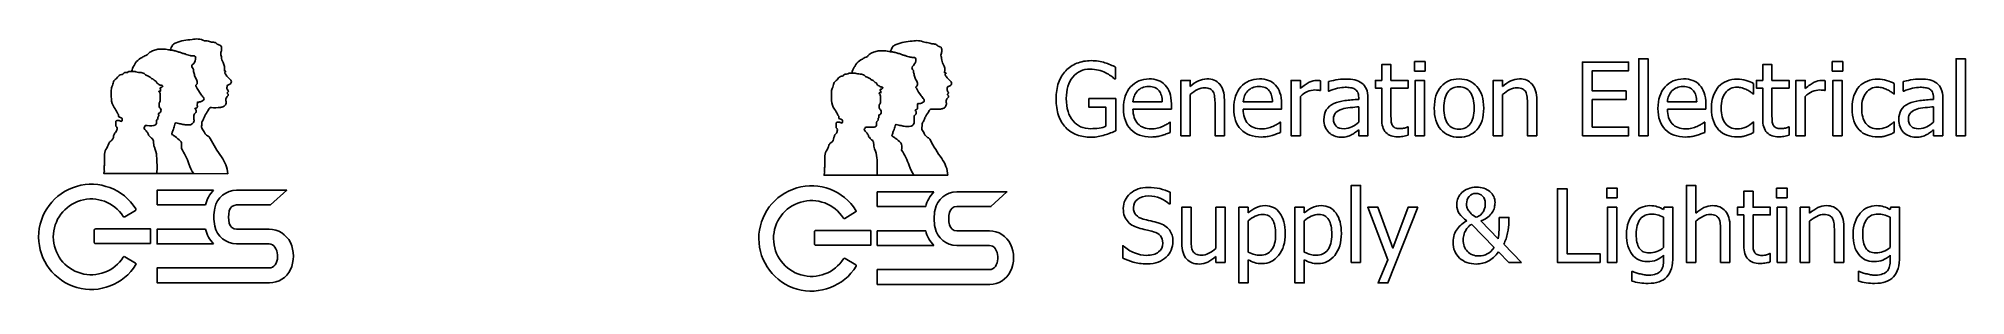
# Model space of a CAD drawing. Extents: x -1457 to 2443, y -8 to 512.
import ezdxf

# ---------------------------------------------------------------- set-up
doc = ezdxf.new("R2010")
doc.units = 0
doc.layers.get('0').update_dxf_attribs({"linetype": 'CONTINUOUS'})

msp = doc.modelspace()

# ---------------------------------------------------------------- linework, layer by layer
at = {"color": 7}
for points in [[(1800.453515, 315.451735), (1781.597594, 315.451735), (1781.597594, 471.514496), (1800.453515, 471.514496)], [(2442.758117, 315.451735), (2423.902195, 315.451735), (2423.902195, 471.514496), (2442.758117, 471.514496)], [(1349.215512, 446.239551), (1327.751858, 446.239551), (1327.751858, 465.797543), (1349.215512, 465.797543)], [(1667.559487, 315.451735), (1667.559487, 464.794569), (1760.936372, 464.794569), (1760.936372, 447.142226), (1687.418362, 447.142226), (1687.418362, 406.220885), (1755.921487, 406.220885), (1755.921487, 388.568543), (1687.418362, 388.568543), (1687.418362, 333.104077), (1760.936372, 333.104077), (1760.936372, 315.451735)], [(2194.521987, 446.239551), (2173.058334, 446.239551), (2173.058334, 465.797543), (2194.521987, 465.797543)], [(1347.91166, 315.451735), (1329.055739, 315.451735), (1329.055739, 427.483936), (1347.91166, 427.483936)], [(2193.218107, 315.451735), (2174.362214, 315.451735), (2174.362214, 427.483936), (2193.218107, 427.483936)], [(1448.309339, 371.417686)], [(1467.767027, 371.417686)], [(673.311288, 312.543111)], [(795.172649, 312.844003)], [(1018.234063, 312.844003)], [(1214.716706, 343.03352)], [(1293.951628, 313.245193)], [(1876.779865, 312.844003)], [(1980.988809, 312.944298)], [(2065.038066, 313.245193)], [(2265.432378, 312.944298)], [(2378.166605, 343.03352)], [(1218.528, 58.690375), (1199.672079, 58.690375), (1199.672079, 214.753153), (1218.528, 214.753153)], [(1703.365654, 58.690375), (1616.809011, 58.690375), (1616.809011, 208.033228), (1636.667887, 208.033228), (1636.667887, 76.342734), (1703.365654, 76.342734)], [(1738.168809, 189.478205), (1716.705156, 189.478205), (1716.705156, 209.036183), (1738.168809, 209.036183)], [(2081.988369, 189.478205), (2060.524743, 189.478205), (2060.524743, 209.036183), (2081.988369, 209.036183)], [(1334.271203, 170.722573), (1273.992463, 17.367846), (1253.832661, 17.367846), (1273.892145, 64.106447), (1233.171411, 170.722573), (1253.531792, 170.722573), (1284.122495, 87.776617), (1314.612907, 170.722573)], [(1736.864958, 58.690375), (1718.009036, 58.690375), (1718.009036, 170.722573), (1736.864958, 170.722573)], [(2080.684517, 58.690375), (2061.828595, 58.690375), (2061.828595, 170.722573), (2080.684517, 170.722573)], [(1066.176227, 117.665263)], [(1179.712885, 117.665263)], [(1452.421531, 150.161613)], [(1046.71851, 115.559008)], [(1160.255197, 115.559008)], [(1489.130391, 88.87989)], [(1831.94691, 89.080498)], [(2290.506661, 89.080498)], [(786.24618, 55.982353)], [(2026.724457, 56.48383)]]:
    msp.add_lwpolyline(points, close=True, dxfattribs=at)
for points in [[(722.356724, 454.664531), (722.356724, 430.693452), (720.651685, 430.693452)], [(1261.254671, 349.753448), (1261.254671, 411.83754), (1248.516907, 411.83754), (1248.516907, 427.483936), (1261.254671, 427.483936), (1261.254671, 459.679402), (1280.110592, 459.679402), (1280.110592, 427.483936), (1314.813487, 427.483936), (1314.813487, 411.83754), (1280.110592, 411.83754), (1280.110592, 358.579619)], [(2032.341109, 349.753448), (2032.341109, 411.83754), (2019.603345, 411.83754), (2019.603345, 427.483936), (2032.341109, 427.483936), (2032.341109, 459.679402), (2051.19703, 459.679402), (2051.19703, 427.483936), (2085.899924, 427.483936), (2085.899924, 411.83754), (2051.19703, 411.83754), (2051.19703, 358.579619)], [(703.300224, 334.508241), (703.300224, 373.122743), (668.797909, 373.122743), (668.797909, 390.574491), (722.95852, 390.574491), (722.95852, 325.381178)], [(873.705515, 399.09977), (873.705515, 315.451735), (854.849594, 315.451735), (854.849594, 427.483936), (873.705515, 427.483936), (873.705515, 415.047059)], [(1096.766929, 394.987586), (1096.766929, 315.451746), (1077.911036, 315.451746), (1077.911036, 427.483936), (1096.766929, 427.483936), (1096.766929, 410.834565)], [(1137.287083, 407.223859), (1136.284129, 407.223859)], [(1137.287083, 426.882141), (1137.287083, 407.223859)], [(1154.538255, 405.919993), (1153.434983, 405.919993), (1153.434983, 425.076797)], [(1214.716706, 389.170327), (1214.716706, 392.781033)], [(1233.472309, 392.078951), (1233.472309, 315.451735), (1214.716706, 315.451735), (1214.716706, 327.387127)], [(1505.980318, 399.09977), (1505.980318, 315.451735), (1487.124425, 315.451735), (1487.124425, 427.483936), (1505.980318, 427.483936), (1505.980318, 415.047059)], [(2014.086954, 421.466091), (2014.086954, 400.303338), (2012.983682, 400.303338)], [(2118.596939, 394.987586), (2118.596939, 315.451746), (2099.741017, 315.451746), (2099.741017, 427.483936), (2118.596939, 427.483936), (2118.596939, 410.834565)], [(2159.117065, 407.223859), (2158.11411, 407.223859)], [(2159.117065, 426.882141), (2159.117065, 407.223859)], [(2298.530495, 421.466091), (2298.530495, 400.303338), (2297.42725, 400.303338)], [(2317.988154, 405.919993), (2316.884882, 405.919993), (2316.884882, 425.076797)], [(2378.166605, 389.170327), (2378.166605, 392.781033)], [(2396.922208, 392.078951), (2396.922208, 315.451735), (2378.166605, 315.451735), (2378.166605, 327.387127)], [(757.962312, 383.954862), (817.238069, 383.954862)], [(835.592485, 379.742372), (835.592485, 369.512036), (757.962312, 369.512036)], [(942.910724, 315.451735), (924.054803, 315.451735), (924.054803, 379.240883)], [(942.910724, 388.167352), (942.910724, 315.451735)], [(981.023726, 383.954862), (1040.299483, 383.954862)], [(1058.653899, 379.742372), (1058.653899, 369.512036), (981.023726, 369.512036)], [(1214.716706, 343.03352), (1214.716706, 374.125717)], [(1575.185528, 315.451735), (1556.329635, 315.451735), (1556.329635, 379.240883)], [(1575.185528, 388.167352), (1575.185528, 315.451735)], [(1839.569528, 383.954862), (1898.845285, 383.954862)], [(1917.199729, 379.742372), (1917.199729, 369.512036), (1839.569528, 369.512036)], [(2378.166605, 343.03352), (2378.166605, 374.125717)], [(832.382986, 342.832927), (833.486258, 342.832927), (833.486258, 322.271957)], [(1055.4444, 342.832927), (1056.547672, 342.832927), (1056.547672, 322.271957)], [(1313.710214, 333.404969), (1314.813487, 333.404969), (1314.813487, 316.454709)], [(1913.990202, 342.832927), (1915.093474, 342.832927), (1915.093474, 322.271957)], [(2012.983682, 342.933222), (2014.086954, 342.933222), (2014.086954, 321.770472)], [(2084.796652, 333.404969), (2085.899924, 333.404969), (2085.899924, 316.454709)], [(2297.42725, 342.933222), (2298.530495, 342.933222), (2298.530495, 321.770472)], [(832.984753, 201.112696), (832.984753, 177.342208), (831.480293, 177.342208)], [(1896.939666, 142.338416), (1896.939666, 58.690375), (1878.083745, 58.690375), (1878.083745, 214.753153), (1896.939666, 214.753153), (1896.939666, 158.285707)], [(1994.027499, 92.992082), (1994.027499, 155.07618), (1981.289735, 155.07618), (1981.289735, 170.722573), (1994.027499, 170.722573), (1994.027499, 202.918054), (2012.883421, 202.918054), (2012.883421, 170.722573), (2047.586315, 170.722573), (2047.586315, 155.07618), (2012.883421, 155.07618), (2012.883421, 101.818261)], [(856.654951, 98.006967), (856.654951, 170.722573), (875.510872, 170.722573), (875.510872, 106.933436)], [(925.860161, 87.074532), (925.860161, 170.722573), (944.716082, 170.722573), (944.716082, 58.690375)], [(991.053468, 64.307027), (991.053468, 17.367846), (972.197546, 17.367846), (972.197546, 170.722573), (991.053468, 170.722573), (991.053468, 158.987792)], [(1104.590126, 64.307027), (1104.590126, 17.367846), (1085.734233, 17.367846), (1085.734233, 170.722573), (1104.590126, 170.722573), (1104.590126, 158.987792)], [(1831.94691, 165.908296), (1833.050183, 170.722573), (1850.802832, 170.722573), (1850.802832, 71.428139)], [(2127.222454, 142.338416), (2127.222454, 58.690375), (2108.366532, 58.690375), (2108.366532, 170.722573), (2127.222454, 170.722573), (2127.222454, 158.285707)], [(2290.506661, 165.908296), (2291.609934, 170.722573), (2309.362554, 170.722573), (2309.362554, 71.428139)], [(991.053468, 143.140791), (991.053468, 79.652523)], [(1104.590126, 143.140791), (1104.590126, 79.652523)], [(1489.130391, 88.87989), (1442.993584, 136.119969)], [(1461.849477, 143.040501), (1497.154167, 106.732828)], [(1499.160132, 149.860715), (1518.71811, 149.860715), (1518.71811, 140.232161)], [(1831.94691, 89.080498), (1831.94691, 150.5628)], [(1966.144876, 58.690375), (1947.288954, 58.690375), (1947.288954, 122.47954)], [(1966.144876, 131.406009), (1966.144876, 58.690375)], [(2196.427663, 58.690375), (2177.571742, 58.690375), (2177.571742, 122.47954)], [(2196.427663, 131.406009), (2196.427663, 58.690375)], [(2290.506661, 89.080498), (2290.506661, 150.5628)], [(737.200743, 67.616844), (737.200743, 92.490605), (738.604913, 92.490605)], [(1543.993058, 58.690375), (1518.316923, 58.690375), (1497.856252, 80.053739)], [(1508.186891, 95.599814), (1543.993058, 58.690375)], [(944.716082, 58.690375), (925.860161, 58.690375), (925.860161, 71.127269)], [(1767.555978, 21.07885), (1767.555978, 40.737146), (1768.558961, 40.737146)], [(1831.94691, 63.70526), (1831.94691, 73.534394)], [(2046.483043, 76.643603), (2047.586315, 76.643603), (2047.586315, 59.693357)], [(2226.115729, 21.07885), (2226.115729, 40.737146), (2227.118684, 40.737146)], [(2290.506661, 63.70526), (2290.506661, 73.534394)]]:
    msp.add_lwpolyline(points, dxfattribs=at)
at = {"color": 1}
for points in [[(-1217.451332, 238.648438), (-1324.702324, 238.648438), (-1324.70225, 241.160453)], [(-1217.449899, 238.650225), (-1142.950932, 238.633946)], [(-1074.215991, 238.591352), (-1142.950932, 238.633946)], [(240.150602, 235.331341), (132.899611, 235.331341), (132.899685, 237.843356)], [(240.152046, 235.333123), (314.650998, 235.316852)], [(383.38594, 235.274247), (314.650998, 235.316852)], [(-1217.16805, 175.326123), (-1217.16805, 204.995424), (-1102.815298, 204.995424)], [(-1056.05348, 204.995424), (-954.720709, 204.995424), (-987.236816, 175.326123)], [(240.433894, 172.00902), (240.433894, 201.678321), (354.786633, 201.678321)], [(401.54845, 201.678321), (502.881222, 201.678321), (470.365115, 172.00902), (401.54845, 172.00902)], [(-1119.162302, 175.326123), (-1217.16805, 175.326123)], [(175.029746, 148.044302), (196.587, 161.006769)], [(338.439628, 172.00902), (240.433894, 172.00902)], [(-1341.84634, 126.66583), (-1230.414009, 126.66583), (-1230.414009, 96.895928)], [(-1119.162302, 126.109559), (-1217.16805, 126.109559), (-1217.16805, 96.438784), (-1102.815298, 96.438784)], [(115.755605, 123.348728), (227.187935, 123.348728), (227.187935, 93.578825), (115.755605, 93.578825)], [(338.439628, 122.792457), (240.433894, 122.792457), (240.433894, 93.121682), (354.786633, 93.121682)], [(401.54845, 122.792457), (467.273707, 122.792457)], [(-1285.446104, 69.561099), (-1285.446274, 69.571474)], [(-989.746951, 17.743776), (-1217.149172, 17.743776), (-1217.149172, 47.673439), (-986.981216, 47.673439)], [(172.155841, 66.243997), (172.155671, 66.254372)], [(196.927724, 54.173622), (175.288238, 66.998494)], [(467.85498, 14.426674), (240.452773, 14.426674), (240.452773, 44.356337), (470.620715, 44.356337)]]:
    msp.add_lwpolyline(points, dxfattribs=at)
for points in [[(-1341.84634, 126.66583)], [(115.755605, 123.348728)]]:
    msp.add_lwpolyline(points, close=True, dxfattribs=at)
for points in [[(-1178.657461, 503.638515), (-1168.449516, 507.989699), (-1157.448736, 510.172092), (-1146.352819, 510.04728)], [(-1146.352819, 510.04728), (-1138.057987, 512.39077), (-1129.196524, 511.667569), (-1121.391439, 508.010133)], [(-1121.391439, 508.010133), (-1117.738997, 508.00205), (-1114.11621, 507.35415), (-1110.687364, 506.095812)], [(311.249112, 506.73018), (319.543944, 509.07367), (328.405406, 508.350469), (336.210491, 504.693033)], [(-1250.49926, 472.260291), (-1254.569227, 469.990235), (-1258.011252, 466.744311), (-1260.515877, 462.814345)], [(-1244.245011, 476.054946), (-1246.282838, 474.714295), (-1248.36898, 473.448565), (-1250.49926, 472.260291)], [(-1239.907323, 477.779913), (-1241.45554, 477.506104), (-1242.931569, 476.919132), (-1244.245011, 476.054946)], [(-1237.165682, 479.299255), (-1237.884939, 478.501718), (-1238.849786, 477.967027), (-1239.907323, 477.779913)], [(-1234.999134, 481.638178), (-1235.731596, 480.868122), (-1236.453842, 480.088413), (-1237.165682, 479.299255)], [(-1231.443213, 484.941671), (-1232.695194, 483.914528), (-1233.882748, 482.811277), (-1234.999134, 481.638178)], [(-1224.544847, 488.280685), (-1226.764262, 487.009384), (-1229.069259, 485.893697), (-1231.443213, 484.941671)], [(-1219.897134, 489.493772), (-1221.428579, 489.024075), (-1222.979202, 488.619351), (-1224.544847, 488.280685)], [(-1210.515449, 490.766074), (-1213.691147, 490.856643), (-1216.86026, 490.426862), (-1219.897134, 489.493772)], [(-1205.786069, 490.766074), (-1207.362224, 490.72224), (-1208.939294, 490.72224), (-1210.515449, 490.766074)], [(-1194.020646, 489.523365), (-1197.869621, 490.459651), (-1201.826422, 490.877583), (-1205.786069, 490.766074)], [(-1186.156517, 488.887214), (-1188.795043, 488.680081), (-1191.44972, 488.894825), (-1194.020646, 489.523365)], [(-1190.034227, 488.881545), (-1189.503476, 492.322656), (-1188.204904, 495.60015), (-1186.234809, 498.470981)], [(-1186.156517, 488.887214), (-1187.446975, 488.784553), (-1188.743474, 488.782657), (-1190.034227, 488.881545)], [(-1186.234809, 498.470981), (-1186.171504, 499.049584), (-1185.861486, 499.572687), (-1185.384331, 499.90602)], [(-1180.264394, 487.237706), (-1182.313086, 487.420929), (-1184.310478, 487.980102), (-1186.156517, 488.887214)], [(-1180.264394, 487.237706), (-1182.313086, 487.420929), (-1184.310478, 487.980102), (-1186.156517, 488.887214)], [(-1185.384331, 499.90602), (-1183.276969, 501.379173), (-1181.022643, 502.630016), (-1178.657461, 503.638515)], [(-1176.336312, 485.9802), (-1177.536841, 486.684085), (-1178.878283, 487.113524), (-1180.264394, 487.237706)], [(-1176.336312, 485.9802), (-1177.536841, 486.684085), (-1178.878283, 487.113524), (-1180.264394, 487.237706)], [(-1172.800998, 485.0334), (-1174.043373, 485.023493), (-1175.265177, 485.350707), (-1176.336312, 485.9802)], [(-1172.800998, 485.0334), (-1174.043373, 485.023493), (-1175.265177, 485.350707), (-1176.336312, 485.9802)], [(-1169.38355, 484.057006), (-1170.404034, 484.706714), (-1171.591307, 485.045928), (-1172.800998, 485.0334)], [(-1169.38355, 484.057006), (-1170.404034, 484.706714), (-1171.591307, 485.045928), (-1172.800998, 485.0334)], [(-1163.241184, 481.889696), (-1165.42783, 482.13119), (-1167.529545, 482.872772), (-1169.38355, 484.057006)], [(-1163.241184, 481.889696), (-1165.42783, 482.13119), (-1167.529545, 482.872772), (-1169.38355, 484.057006)], [(-1160.405405, 481.090808), (-1161.299746, 481.512722), (-1162.258122, 481.782713), (-1163.241184, 481.889696)], [(-1160.405405, 481.090808), (-1161.299746, 481.512722), (-1162.258122, 481.782713), (-1163.241184, 481.889696)], [(-1150.251534, 477.877567), (-1153.76662, 478.48155), (-1157.18279, 479.562613), (-1160.405405, 481.090808)], [(-1150.251534, 477.877567), (-1153.76662, 478.48155), (-1157.18279, 479.562613), (-1160.405405, 481.090808)], [(-1146.77623, 477.256212), (-1147.933493, 477.469828), (-1149.091946, 477.67695), (-1150.251534, 477.877567)], [(-1146.77623, 477.256212), (-1147.933493, 477.469828), (-1149.091946, 477.67695), (-1150.251534, 477.877567)], [(-1144.485099, 477.256212), (-1145.242499, 477.117371), (-1146.01883, 477.117371), (-1146.77623, 477.256212)], [(-1144.485099, 477.256212), (-1145.242499, 477.117371), (-1146.01883, 477.117371), (-1146.77623, 477.256212)], [(-1146.079332, 458.738606), (-1142.40389, 461.735287), (-1139.961952, 465.981566), (-1139.220454, 470.665491)], [(-1146.079332, 458.738606), (-1142.40389, 461.735287), (-1139.961952, 465.981566), (-1139.220454, 470.665491)], [(-1141.673584, 477.256212), (-1142.603012, 477.426589), (-1143.555671, 477.426589), (-1144.485099, 477.256212)], [(-1141.673584, 477.256212), (-1142.603012, 477.426589), (-1143.555671, 477.426589), (-1144.485099, 477.256212)], [(-1138.983477, 474.09031), (-1139.013398, 475.650986), (-1140.138209, 476.97474), (-1141.673584, 477.256212)], [(-1138.983477, 474.09031), (-1139.013398, 475.650986), (-1140.138209, 476.97474), (-1141.673584, 477.256212)], [(-1139.220454, 470.665491), (-1139.041071, 471.797927), (-1138.961773, 472.94396), (-1138.983477, 474.09031)], [(-1139.220454, 470.665491), (-1139.041071, 471.797927), (-1138.961773, 472.94396), (-1138.983477, 474.09031)], [(-1110.687364, 506.095812), (-1108.202701, 505.183442), (-1105.57627, 504.717652), (-1102.929392, 504.71996)], [(-1102.929392, 504.71996), (-1100.618004, 504.7223), (-1098.384488, 503.88479), (-1096.644501, 502.36329)], [(-1096.644501, 502.36329), (-1094.811418, 500.760228), (-1092.62359, 499.615777), (-1090.261361, 499.024276)], [(-1090.261361, 499.024276), (-1088.633195, 498.616729), (-1087.354639, 497.357386), (-1086.922488, 495.735576)], [(-1087.968586, 483.989173), (-1088.547673, 482.569012), (-1088.547673, 480.97856), (-1087.968586, 479.558398)], [(-1086.413839, 491.334392), (-1086.4895, 488.812811), (-1087.016057, 486.32515), (-1087.968586, 483.989173)], [(-1087.968586, 479.558398), (-1087.377463, 478.108768), (-1087.038758, 476.568675), (-1086.967134, 475.004795)], [(-1086.967134, 475.004795), (-1086.784859, 471.023529), (-1085.641503, 467.145561), (-1083.634753, 463.702212)], [(-1086.922488, 495.735576), (-1086.5406, 494.300907), (-1086.369259, 492.818349), (-1086.413839, 491.334392)], [(207.102685, 468.943189), (203.032718, 466.673133), (199.590693, 463.427209), (197.086068, 459.497242)], [(213.356934, 472.737844), (211.319107, 471.397192), (209.232965, 470.131463), (207.102685, 468.943189)], [(217.694622, 474.462811), (216.146405, 474.189001), (214.670376, 473.60203), (213.356934, 472.737844)], [(220.436263, 475.982152), (219.717006, 475.184616), (218.752159, 474.649924), (217.694622, 474.462811)], [(222.602811, 478.321075), (221.870349, 477.551019), (221.148103, 476.77131), (220.436263, 475.982152)], [(226.158732, 481.624571), (224.906751, 480.597427), (223.719197, 479.494175), (222.602811, 478.321075)], [(233.057098, 484.963585), (230.837683, 483.692284), (228.532686, 482.576597), (226.158732, 481.624571)], [(237.704811, 486.176672), (236.173366, 485.706975), (234.622743, 485.302251), (233.057098, 484.963585)], [(247.086496, 487.448974), (243.910798, 487.539543), (240.741685, 487.109761), (237.704811, 486.176672)], [(251.815876, 487.448974), (250.23972, 487.40514), (248.662651, 487.40514), (247.086496, 487.448974)], [(263.581299, 486.206265), (259.732324, 487.142551), (255.775523, 487.560483), (251.815876, 487.448974)], [(271.445428, 485.570114), (268.806902, 485.362981), (266.152225, 485.577725), (263.581299, 486.206265)], [(267.567718, 485.564445), (268.098469, 489.005556), (269.397041, 492.28305), (271.367135, 495.153881)], [(271.445428, 485.570114), (270.15497, 485.467453), (268.858471, 485.465557), (267.567718, 485.564445)], [(271.367135, 495.153881), (271.430441, 495.732484), (271.740458, 496.255587), (272.217614, 496.58892)], [(277.337551, 483.920605), (275.288859, 484.103829), (273.291467, 484.663002), (271.445428, 485.570114)], [(277.337551, 483.920605), (275.288859, 484.103829), (273.291467, 484.663002), (271.445428, 485.570114)], [(272.217614, 496.58892), (274.324976, 498.062073), (276.579302, 499.312916), (278.944483, 500.321415)], [(281.265633, 482.6631), (280.065104, 483.366985), (278.723662, 483.796424), (277.337551, 483.920605)], [(281.265633, 482.6631), (280.065104, 483.366985), (278.723662, 483.796424), (277.337551, 483.920605)], [(278.944483, 500.321415), (289.152424, 504.672597), (300.153199, 506.85499), (311.249112, 506.73018)], [(284.800932, 481.7163), (283.558563, 481.706396), (282.336764, 482.033609), (281.265633, 482.6631)], [(284.800932, 481.7163), (283.558563, 481.706396), (282.336764, 482.033609), (281.265633, 482.6631)], [(288.218381, 480.739906), (287.197896, 481.389614), (286.010623, 481.728828), (284.800932, 481.7163)], [(288.218381, 480.739906), (287.197896, 481.389614), (286.010623, 481.728828), (284.800932, 481.7163)], [(294.360746, 478.572593), (292.1741, 478.814089), (290.072385, 479.555672), (288.218381, 480.739906)], [(294.360746, 478.572593), (292.1741, 478.814089), (290.072385, 479.555672), (288.218381, 480.739906)], [(297.196526, 477.773705), (296.302185, 478.195619), (295.343809, 478.46561), (294.360746, 478.572593)], [(297.196526, 477.773705), (296.302185, 478.195619), (295.343809, 478.46561), (294.360746, 478.572593)], [(307.350397, 474.560464), (303.835311, 475.164448), (300.419141, 476.245511), (297.196526, 477.773705)], [(307.350397, 474.560464), (303.835311, 475.164448), (300.419141, 476.245511), (297.196526, 477.773705)], [(310.825701, 473.93911), (309.668437, 474.152726), (308.509984, 474.359847), (307.350397, 474.560464)], [(310.825701, 473.93911), (309.668437, 474.152726), (308.509984, 474.359847), (307.350397, 474.560464)], [(313.116832, 473.93911), (312.359432, 473.800269), (311.583101, 473.800269), (310.825701, 473.93911)], [(313.116832, 473.93911), (312.359432, 473.800269), (311.583101, 473.800269), (310.825701, 473.93911)], [(315.928346, 473.93911), (314.998918, 474.109487), (314.04626, 474.109487), (313.116832, 473.93911)], [(315.928346, 473.93911), (314.998918, 474.109487), (314.04626, 474.109487), (313.116832, 473.93911)], [(318.618454, 470.773208), (318.588533, 472.333884), (317.463722, 473.657638), (315.928346, 473.93911)], [(318.618454, 470.773208), (318.588533, 472.333884), (317.463722, 473.657638), (315.928346, 473.93911)], [(318.381477, 467.348389), (318.56086, 468.480824), (318.640158, 469.626858), (318.618454, 470.773208)], [(318.381477, 467.348389), (318.56086, 468.480824), (318.640158, 469.626858), (318.618454, 470.773208)], [(336.210491, 504.693033), (339.862934, 504.68495), (343.485721, 504.03705), (346.914567, 502.778712)], [(346.914567, 502.778712), (349.399229, 501.866342), (352.025661, 501.400552), (354.672539, 501.40286)], [(354.672539, 501.40286), (356.983927, 501.4052), (359.217442, 500.56769), (360.95743, 499.04619)], [(360.95743, 499.04619), (362.790513, 497.443127), (364.978341, 496.298677), (367.34057, 495.707176)], [(367.34057, 495.707176), (368.968736, 495.299629), (370.247292, 494.040286), (370.679443, 492.418476)], [(369.633345, 480.672073), (369.054257, 479.251911), (369.054257, 477.661458), (369.633345, 476.241296)], [(371.188091, 488.017292), (371.112431, 485.495711), (370.585873, 483.00805), (369.633345, 480.672073)], [(369.633345, 476.241296), (370.224467, 474.791666), (370.563172, 473.251573), (370.634797, 471.687693)], [(370.634797, 471.687693), (370.817072, 467.706427), (371.960427, 463.828459), (373.967178, 460.38511)], [(370.679443, 492.418476), (371.061331, 490.983807), (371.232672, 489.501249), (371.188091, 488.017292)], [(-1303.339362, 427.866231), (-1302.275008, 428.821676), (-1301.187927, 429.751497), (-1300.079053, 430.654893)], [(-1300.079053, 430.654893), (-1298.909888, 431.607369), (-1297.878728, 432.717668), (-1297.015149, 433.953948)], [(-1297.015149, 433.953948), (-1295.154592, 436.618446), (-1292.459346, 438.587132), (-1289.355158, 439.549026)], [(-1289.355158, 439.549026), (-1288.379586, 439.32775), (-1287.3574, 439.453298), (-1286.464373, 439.904081)], [(-1286.464373, 439.904081), (-1285.513753, 441.676343), (-1283.935947, 443.03004), (-1282.039778, 443.700213)], [(-1282.039778, 443.700213), (-1280.215543, 443.481404), (-1278.369083, 443.531247), (-1276.559309, 443.848153)], [(-1276.559309, 443.848153), (-1276.104214, 444.634808), (-1275.300951, 445.156972), (-1274.397289, 445.25358)], [(-1274.397289, 445.25358), (-1270.721708, 445.64995), (-1267.022169, 445.778504), (-1263.32794, 445.638223)], [(-1263.657118, 457.785882), (-1265.954297, 454.034355), (-1267.620075, 449.931183), (-1268.588013, 445.64002)], [(-1268.588013, 445.64002), (-1266.834702, 445.700545), (-1265.079824, 445.700545), (-1263.326513, 445.64002)], [(-1260.515877, 462.814345), (-1261.577932, 461.147591), (-1262.625054, 459.47137), (-1263.657118, 457.785882)], [(-1263.32794, 445.638223), (-1262.180943, 445.596431), (-1261.043554, 445.412569), (-1259.941808, 445.090846)], [(-1263.326513, 445.64002), (-1262.179518, 445.59823), (-1261.042132, 445.41437), (-1259.940387, 445.09265)], [(-1259.941808, 445.090846), (-1256.440462, 444.061216), (-1252.833094, 443.434338), (-1249.189657, 443.222368)], [(-1259.940387, 445.09265), (-1256.439041, 444.063018), (-1252.831673, 443.436137), (-1249.188236, 443.224165)], [(-1249.189657, 443.222368), (-1246.467116, 443.063604), (-1243.911275, 441.858786), (-1242.056258, 439.859699)], [(-1249.188236, 443.224165), (-1246.465692, 443.065408), (-1243.909845, 441.860595), (-1242.054822, 439.86151)], [(-1242.056258, 439.859699), (-1240.479977, 438.161149), (-1238.357334, 437.069996), (-1236.05871, 436.776637)], [(-1242.054822, 439.86151), (-1240.478545, 438.162956), (-1238.355903, 437.071799), (-1236.057279, 436.778436)], [(-1236.05871, 436.776637), (-1234.503901, 435.510557), (-1232.723148, 434.55074), (-1230.810787, 433.94803)], [(-1236.057279, 436.778436), (-1234.502469, 435.512366), (-1232.721717, 434.552558), (-1230.809358, 433.949856)], [(-1230.810787, 433.94803), (-1229.702441, 432.018705), (-1227.661856, 430.813668), (-1225.437174, 430.774724)], [(-1230.809358, 433.949856), (-1229.701018, 432.020524), (-1227.660433, 430.815479), (-1225.435748, 430.77653)], [(-1225.437174, 430.774724), (-1223.885686, 428.670441), (-1221.869879, 426.952241), (-1219.546409, 425.753652)], [(-1225.435748, 430.77653), (-1223.884257, 428.672259), (-1221.868451, 426.954071), (-1219.544986, 425.755491)], [(-1146.839868, 455.239831), (-1147.159433, 456.029801), (-1147.159433, 456.913055), (-1146.839868, 457.703025)], [(-1146.839868, 455.239831), (-1147.159433, 456.029801), (-1147.159433, 456.913055), (-1146.839868, 457.703025)], [(-1146.839868, 457.703025), (-1146.677842, 458.106886), (-1146.416201, 458.46315), (-1146.079332, 458.738606)], [(-1146.839868, 457.703025), (-1146.677842, 458.106886), (-1146.416201, 458.46315), (-1146.079332, 458.738606)], [(-1144.144233, 450.638918), (-1145.298983, 452.007324), (-1146.21072, 453.563479), (-1146.839868, 455.239831)], [(-1144.144233, 450.638918), (-1145.298983, 452.007324), (-1146.21072, 453.563479), (-1146.839868, 455.239831)], [(-1143.578495, 448.847365), (-1143.520452, 449.496116), (-1143.724142, 450.141152), (-1144.144233, 450.638918)], [(-1143.578495, 448.847365), (-1143.520452, 449.496116), (-1143.724142, 450.141152), (-1144.144233, 450.638918)], [(-1143.285279, 445.458064), (-1143.581024, 446.561894), (-1143.680275, 447.709145), (-1143.578495, 448.847365)], [(-1143.285279, 445.458064), (-1143.581024, 446.561894), (-1143.680275, 447.709145), (-1143.578495, 448.847365)], [(-1141.095912, 437.512212), (-1141.844556, 440.155598), (-1142.574363, 442.804283), (-1143.285279, 445.458064)], [(-1141.095912, 437.512212), (-1141.844556, 440.155598), (-1142.574363, 442.804283), (-1143.285279, 445.458064)], [(-1137.398627, 429.308974), (-1139.02821, 431.846442), (-1140.274081, 434.610682), (-1141.095912, 437.512212)], [(-1137.398627, 429.308974), (-1139.02821, 431.846442), (-1140.274081, 434.610682), (-1141.095912, 437.512212)], [(-1136.235969, 420.635271), (-1135.318503, 423.555898), (-1135.744384, 426.733069), (-1137.398627, 429.308974)], [(-1136.235969, 420.635271), (-1135.318503, 423.555898), (-1135.744384, 426.733069), (-1137.398627, 429.308974)], [(-1083.634753, 463.702212), (-1080.689857, 458.649227), (-1079.707777, 452.689104), (-1080.875792, 446.958414)], [(-1080.875792, 446.958414), (-1080.916234, 446.770917), (-1080.876763, 446.575048), (-1080.766858, 446.41785)], [(-1080.766858, 446.41785), (-1080.656953, 446.260651), (-1080.486544, 446.156327), (-1080.296561, 446.129932)], [(-1080.296561, 446.129932), (-1079.492587, 446.014531), (-1078.673503, 446.064887), (-1077.88972, 446.2779)], [(-1079.680932, 443.607608), (-1080.145625, 443.029063), (-1080.145625, 442.205245), (-1079.680932, 441.6267)], [(-1077.88972, 446.2779), (-1078.409548, 445.338351), (-1079.008804, 444.444996), (-1079.680932, 443.607608)], [(-1079.680932, 441.6267), (-1079.15814, 440.975241), (-1078.6672, 440.298849), (-1078.209836, 439.5999)], [(-1078.209836, 439.5999), (-1076.696005, 437.286509), (-1074.935693, 435.144157), (-1072.959789, 433.210439)], [(-1072.959789, 433.210439), (-1071.169439, 431.458099), (-1069.445553, 429.639119), (-1067.791776, 427.757346)], [(157.522881, 427.337795), (158.692047, 428.29027), (159.723206, 429.40057), (160.586786, 430.636849)], [(160.586786, 430.636849), (162.447343, 433.301348), (165.142588, 435.270033), (168.246776, 436.231927)], [(168.246776, 436.231927), (169.222348, 436.010651), (170.244534, 436.1362), (171.137562, 436.586983)], [(171.137562, 436.586983), (172.088181, 438.359244), (173.665987, 439.712941), (175.562156, 440.383114)], [(175.562156, 440.383114), (177.386391, 440.164305), (179.232852, 440.214148), (181.042625, 440.531054)], [(181.042625, 440.531054), (181.49772, 441.317709), (182.300984, 441.839873), (183.204645, 441.936481)], [(183.204645, 441.936481), (186.880226, 442.332852), (190.579765, 442.461405), (194.273994, 442.321124)], [(193.944827, 454.468779), (191.647648, 450.717253), (189.98187, 446.61408), (189.013932, 442.322918)], [(189.013932, 442.322918), (190.767243, 442.383442), (192.522121, 442.383442), (194.275431, 442.322918)], [(197.086068, 459.497242), (196.024013, 457.830489), (194.976891, 456.154267), (193.944827, 454.468779)], [(194.273994, 442.321124), (195.420991, 442.279332), (196.55838, 442.09547), (197.660126, 441.773747)], [(194.275431, 442.322918), (195.422427, 442.281128), (196.559813, 442.097268), (197.661557, 441.775548)], [(197.660126, 441.773747), (201.161472, 440.744117), (204.76884, 440.117239), (208.412277, 439.905269)], [(197.661557, 441.775548), (201.162904, 440.745915), (204.770271, 440.119035), (208.413709, 439.907063)], [(208.412277, 439.905269), (211.134818, 439.746505), (213.69066, 438.541687), (215.545676, 436.542601)], [(208.413709, 439.907063), (211.136253, 439.748306), (213.6921, 438.543492), (215.547123, 436.544408)], [(215.545676, 436.542601), (217.121957, 434.84405), (219.2446, 433.752897), (221.543224, 433.459538)], [(215.547123, 436.544408), (217.1234, 434.845854), (219.246042, 433.754697), (221.544666, 433.461334)], [(221.543224, 433.459538), (223.098033, 432.193459), (224.878786, 431.233641), (226.791147, 430.630932)], [(221.544666, 433.461334), (223.099476, 432.195264), (224.880228, 431.235455), (226.792587, 430.632754)], [(226.791147, 430.630932), (227.899493, 428.701606), (229.940078, 427.496569), (232.16476, 427.457626)], [(226.792587, 430.632754), (227.900926, 428.703421), (229.941511, 427.498374), (232.166197, 427.459425)], [(310.762063, 451.922729), (310.442498, 452.712699), (310.442498, 453.595952), (310.762063, 454.385923)], [(310.762063, 451.922729), (310.442498, 452.712699), (310.442498, 453.595952), (310.762063, 454.385923)], [(310.762063, 454.385923), (310.924088, 454.789784), (311.18573, 455.146048), (311.522598, 455.421504)], [(310.762063, 454.385923), (310.924088, 454.789784), (311.18573, 455.146048), (311.522598, 455.421504)], [(313.457698, 447.321815), (312.302948, 448.690222), (311.391211, 450.246376), (310.762063, 451.922729)], [(313.457698, 447.321815), (312.302948, 448.690222), (311.391211, 450.246376), (310.762063, 451.922729)], [(311.522598, 455.421504), (315.198041, 458.418185), (317.639979, 462.664463), (318.381477, 467.348389)], [(311.522598, 455.421504), (315.198041, 458.418185), (317.639979, 462.664463), (318.381477, 467.348389)], [(314.023436, 445.530263), (314.081479, 446.179014), (313.877789, 446.82405), (313.457698, 447.321815)], [(314.023436, 445.530263), (314.081479, 446.179014), (313.877789, 446.82405), (313.457698, 447.321815)], [(314.316652, 442.140962), (314.020907, 443.244791), (313.921656, 444.392043), (314.023436, 445.530263)], [(314.316652, 442.140962), (314.020907, 443.244791), (313.921656, 444.392043), (314.023436, 445.530263)], [(316.506019, 434.19511), (315.757375, 436.838496), (315.027567, 439.48718), (314.316652, 442.140962)], [(316.506019, 434.19511), (315.757375, 436.838496), (315.027567, 439.48718), (314.316652, 442.140962)], [(320.203304, 425.991872), (318.573721, 428.52934), (317.327849, 431.293579), (316.506019, 434.19511)], [(320.203304, 425.991872), (318.573721, 428.52934), (317.327849, 431.293579), (316.506019, 434.19511)], [(373.967178, 460.38511), (376.912073, 455.332125), (377.894153, 449.372002), (376.726139, 443.641312)], [(376.726139, 443.641312), (376.685696, 443.453815), (376.725168, 443.257946), (376.835073, 443.100748)], [(376.835073, 443.100748), (376.944978, 442.943549), (377.115386, 442.839224), (377.30537, 442.81283)], [(377.30537, 442.81283), (378.109343, 442.697429), (378.928428, 442.747785), (379.712211, 442.960798)], [(377.920998, 440.290505), (377.456305, 439.711961), (377.456305, 438.888143), (377.920998, 438.309598)], [(379.712211, 442.960798), (379.192383, 442.021248), (378.593127, 441.127893), (377.920998, 440.290505)], [(377.920998, 438.309598), (378.443791, 437.658139), (378.934731, 436.981747), (379.392094, 436.282798)], [(379.392094, 436.282798), (380.905925, 433.969407), (382.666237, 431.827055), (384.642142, 429.893337)], [(384.642142, 429.893337), (386.432491, 428.140997), (388.156378, 426.322017), (389.810154, 424.440244)], [(-1309.996869, 405.403072), (-1310.100711, 408.598415), (-1309.542462, 411.780695), (-1308.35721, 414.7499)], [(-1309.646992, 390.094275), (-1309.714556, 395.19821), (-1309.831187, 400.301378), (-1309.996869, 405.403072)], [(-1303.671043, 372.338556), (-1307.471987, 377.485952), (-1309.56213, 383.696176), (-1309.646992, 390.094275)], [(-1308.35721, 414.7499), (-1307.05868, 418.002737), (-1305.999885, 421.346222), (-1305.189304, 424.75358)], [(-1305.189304, 424.75358), (-1304.903736, 425.955194), (-1304.25836, 427.041083), (-1303.339362, 427.866231)], [(-1219.546409, 425.753652), (-1218.783591, 425.360115), (-1218.280693, 424.597809), (-1218.219094, 423.741673)], [(-1219.544986, 425.755491), (-1218.782158, 425.361951), (-1218.279255, 424.599634), (-1218.217663, 423.743488)], [(-1218.219094, 423.741673), (-1218.163951, 422.97848), (-1217.713934, 422.299612), (-1217.03247, 421.951603)], [(-1218.217663, 423.743488), (-1218.162525, 422.980295), (-1217.712513, 422.301424), (-1217.031052, 421.953409)], [(-1217.03247, 421.951603), (-1215.707912, 421.275378), (-1214.457257, 420.463261), (-1213.300677, 419.528351)], [(-1217.031052, 421.953409), (-1215.706489, 421.277193), (-1214.455827, 420.465084), (-1213.299241, 419.530181)], [(-1213.444983, 405.616055), (-1213.549265, 405.426451), (-1213.518487, 405.191111), (-1213.368951, 405.034702)], [(-1213.443557, 405.617882), (-1213.547847, 405.428265), (-1213.517057, 405.192907), (-1213.367499, 405.036499)], [(-1212.913297, 405.863164), (-1213.125467, 405.905692), (-1213.340701, 405.805659), (-1213.444983, 405.616055)], [(-1212.91183, 405.864981), (-1213.12401, 405.907531), (-1213.339267, 405.807499), (-1213.443557, 405.617882)], [(-1213.368951, 405.034702), (-1211.870559, 403.45989), (-1210.991679, 401.39668), (-1210.894202, 399.225111)], [(-1213.367499, 405.036499), (-1211.869112, 403.461699), (-1210.990229, 401.398503), (-1210.89274, 399.226946)], [(-1213.300677, 419.528351), (-1211.68345, 418.220316), (-1209.681631, 417.479186), (-1207.602515, 417.418731)], [(-1213.299241, 419.530181), (-1211.682014, 418.222132), (-1209.680189, 417.480991), (-1207.601065, 417.42053)], [(-1210.700993, 404.812792), (-1211.34074, 405.339659), (-1212.100653, 405.700455), (-1212.913297, 405.863164)], [(-1210.699531, 404.814606), (-1211.339276, 405.341473), (-1212.099187, 405.70227), (-1212.91183, 405.864981)], [(-1211.095018, 412.306157), (-1211.362669, 411.895314), (-1211.367494, 411.366467), (-1211.107383, 410.950809)], [(-1211.093599, 412.307983), (-1211.361254, 411.897127), (-1211.366067, 411.368264), (-1211.105934, 410.952606)], [(-1211.107383, 410.950809), (-1209.94877, 409.10319), (-1209.796082, 406.797035), (-1210.700993, 404.812792)], [(-1211.105934, 410.952606), (-1209.947323, 409.104993), (-1209.79463, 406.798846), (-1210.699531, 404.814606)], [(-1209.860252, 412.865148), (-1210.34557, 412.935114), (-1210.827367, 412.716999), (-1211.095018, 412.306157)], [(-1209.858803, 412.866981), (-1210.344132, 412.936957), (-1210.825945, 412.718839), (-1211.093599, 412.307983)], [(-1210.894202, 399.225111), (-1210.694666, 394.783737), (-1210.694666, 390.335642), (-1210.894202, 385.894268)], [(-1210.89274, 399.226946), (-1210.693204, 394.785559), (-1210.693204, 390.337452), (-1210.89274, 385.896064)], [(-1208.231184, 413.294173), (-1208.694508, 412.938096), (-1209.281642, 412.783471), (-1209.860252, 412.865148)], [(-1208.229732, 413.296002), (-1208.693058, 412.939925), (-1209.280193, 412.785301), (-1209.858803, 412.866981)], [(-1207.057135, 414.359339), (-1207.415948, 413.969993), (-1207.808863, 413.613518), (-1208.231184, 413.294173)], [(-1207.055679, 414.361151), (-1207.414494, 413.971811), (-1207.80741, 413.615341), (-1208.229732, 413.296002)], [(-1207.602515, 417.418731), (-1207.029225, 417.402096), (-1206.489754, 417.143612), (-1206.11758, 416.707236)], [(-1207.601065, 417.42053), (-1207.027782, 417.403896), (-1206.488317, 417.14542), (-1206.116142, 416.709054)], [(-1205.649341, 415.128625), (-1206.191641, 415.037452), (-1206.687501, 414.76649), (-1207.057135, 414.359339)], [(-1205.64788, 415.130471), (-1206.190186, 415.03929), (-1206.686049, 414.768316), (-1207.055679, 414.361151)], [(-1206.11758, 416.707236), (-1205.745405, 416.270859), (-1205.575296, 415.697357), (-1205.649341, 415.128625)], [(-1206.116142, 416.709054), (-1205.743967, 416.272688), (-1205.57385, 415.699197), (-1205.64788, 415.130471)], [(-1138.903909, 416.59655), (-1139.013315, 416.786314), (-1139.042231, 417.011969), (-1138.984206, 417.223188)], [(-1138.903909, 416.59655), (-1139.013315, 416.786314), (-1139.042231, 417.011969), (-1138.984206, 417.223188)], [(-1138.984206, 417.223188), (-1138.926182, 417.434407), (-1138.786043, 417.613622), (-1138.595046, 417.720861)], [(-1138.984206, 417.223188), (-1138.926182, 417.434407), (-1138.786043, 417.613622), (-1138.595046, 417.720861)], [(-1138.068369, 415.089006), (-1138.340729, 415.594906), (-1138.619263, 416.097458), (-1138.903909, 416.59655)], [(-1138.068369, 415.089006), (-1138.340729, 415.594906), (-1138.619263, 416.097458), (-1138.903909, 416.59655)], [(-1138.595046, 417.720861), (-1137.46745, 418.357894), (-1136.624147, 419.399714), (-1136.235969, 420.635271)], [(-1138.595046, 417.720861), (-1137.46745, 418.357894), (-1136.624147, 419.399714), (-1136.235969, 420.635271)], [(-1128.331446, 399.624905), (-1131.925108, 404.552092), (-1135.178308, 409.718797), (-1138.068369, 415.089006)], [(-1128.331446, 399.624905), (-1131.925108, 404.552092), (-1135.178308, 409.718797), (-1138.068369, 415.089006)], [(-1123.000271, 392.861075), (-1124.860835, 395.048594), (-1126.63913, 397.304774), (-1128.331446, 399.624905)], [(-1123.000271, 392.861075), (-1124.860835, 395.048594), (-1126.63913, 397.304774), (-1128.331446, 399.624905)], [(-1123.140869, 387.589992), (-1121.755189, 389.053464), (-1121.694578, 391.325814), (-1123.000271, 392.861075)], [(-1123.140869, 387.589992), (-1121.755189, 389.053464), (-1121.694578, 391.325814), (-1123.000271, 392.861075)], [(-1076.239786, 393.466439), (-1077.736417, 391.38639), (-1078.249313, 388.756175), (-1077.643843, 386.266212)], [(-1073.870589, 396.144102), (-1074.748103, 395.333242), (-1075.54183, 394.436172), (-1076.239786, 393.466439)], [(-1075.716935, 413.308108), (-1075.919844, 411.977754), (-1075.653181, 410.618262), (-1074.96275, 409.463135)], [(-1075.487613, 416.300902), (-1075.489012, 415.298969), (-1075.565668, 414.298557), (-1075.716935, 413.308108)], [(-1074.160233, 418.190105), (-1074.955548, 417.901638), (-1075.485828, 417.146913), (-1075.487613, 416.300902)], [(-1075.107798, 402.49076), (-1075.353218, 402.200334), (-1075.353218, 401.775196), (-1075.107798, 401.48477)], [(-1073.459225, 404.123998), (-1074.056746, 403.630268), (-1074.608506, 403.08364), (-1075.107798, 402.49076)], [(-1075.107798, 401.48477), (-1074.759498, 401.073726), (-1074.387368, 400.683483), (-1073.993329, 400.316054)], [(-1074.96275, 409.463135), (-1074.379676, 408.48768), (-1073.764206, 407.531958), (-1073.117367, 406.597567)], [(-1068.852331, 420.765749), (-1070.527764, 419.725889), (-1072.306593, 418.862717), (-1074.160233, 418.190105)], [(-1073.993329, 400.316054), (-1073.42183, 399.780229), (-1073.087542, 399.038663), (-1073.064504, 398.255599)], [(-1073.064504, 398.255599), (-1073.041466, 397.472535), (-1073.331579, 396.712599), (-1073.870589, 396.144102)], [(-1073.117367, 406.597567), (-1072.571759, 405.809356), (-1072.720284, 404.734678), (-1073.459225, 404.123998)], [(-1066.888318, 423.240763), (-1067.235974, 422.212861), (-1067.930309, 421.337872), (-1068.852331, 420.765749)], [(-1067.791776, 427.757346), (-1066.705518, 426.521257), (-1066.361131, 424.799592), (-1066.888318, 423.240763)], [(147.605065, 402.085973), (147.501224, 405.281316), (148.059473, 408.463596), (149.244725, 411.432801)], [(147.954943, 386.777177), (147.887379, 391.881112), (147.770747, 396.98428), (147.605065, 402.085973)], [(149.244725, 411.432801), (150.543255, 414.685638), (151.60205, 418.029124), (152.412631, 421.436481)], [(152.412631, 421.436481), (152.698198, 422.638095), (153.343575, 423.723985), (154.262572, 424.549132)], [(154.262572, 424.549132), (155.326926, 425.504578), (156.414008, 426.434398), (157.522881, 427.337795)], [(232.16476, 427.457626), (233.716248, 425.353342), (235.732055, 423.635142), (238.055525, 422.436554)], [(232.166197, 427.459425), (233.717689, 425.355155), (235.733494, 423.636967), (238.056959, 422.438389)], [(238.055525, 422.436554), (238.818343, 422.043016), (239.321241, 421.28071), (239.38284, 420.424574)], [(238.056959, 422.438389), (238.819787, 422.044849), (239.322689, 421.282532), (239.384282, 420.426386)], [(239.38284, 420.424574), (239.437983, 419.661381), (239.888, 418.982514), (240.569464, 418.634504)], [(239.384282, 420.426386), (239.43942, 419.663192), (239.889431, 418.984321), (240.570893, 418.636307)], [(240.569464, 418.634504), (241.894022, 417.95828), (243.144677, 417.146163), (244.301257, 416.211252)], [(240.570893, 418.636307), (241.895456, 417.960092), (243.146118, 417.147984), (244.302704, 416.213082)], [(244.156951, 402.298957), (244.052669, 402.109353), (244.083447, 401.874012), (244.232982, 401.717603)], [(244.158388, 402.30078), (244.054098, 402.111163), (244.084888, 401.875805), (244.234446, 401.719397)], [(244.688637, 402.546066), (244.476467, 402.588594), (244.261233, 402.488561), (244.156951, 402.298957)], [(244.690115, 402.547878), (244.477935, 402.590428), (244.262678, 402.490397), (244.158388, 402.30078)], [(244.232982, 401.717603), (245.731375, 400.142792), (246.610254, 398.079581), (246.707732, 395.908013)], [(244.234446, 401.719397), (245.732833, 400.144597), (246.611715, 398.081402), (246.709205, 395.909847)], [(244.301257, 416.211252), (245.918484, 414.903217), (247.920303, 414.162088), (249.999419, 414.101633)], [(244.302704, 416.213082), (245.91993, 414.90503), (247.921755, 414.163887), (250.00088, 414.103425)], [(246.900941, 401.495694), (246.261194, 402.02256), (245.501281, 402.383357), (244.688637, 402.546066)], [(246.902414, 401.4975), (246.262669, 402.024368), (245.502758, 402.385167), (244.690115, 402.547878)], [(246.506916, 408.989058), (246.239265, 408.578215), (246.23444, 408.049368), (246.494551, 407.633711)], [(246.508343, 408.99088), (246.240689, 408.580024), (246.235877, 408.051159), (246.496011, 407.6355)], [(246.494551, 407.633711), (247.653164, 405.786091), (247.805851, 403.479937), (246.900941, 401.495694)], [(246.496011, 407.6355), (247.654622, 405.787887), (247.807315, 403.481741), (246.902414, 401.4975)], [(247.741682, 409.54805), (247.256364, 409.618015), (246.774567, 409.399901), (246.506916, 408.989058)], [(247.743142, 409.549878), (247.257812, 409.619856), (246.775998, 409.401737), (246.508343, 408.99088)], [(246.707732, 395.908013), (246.907267, 391.466638), (246.907267, 387.018544), (246.707732, 382.577169)], [(246.709205, 395.909847), (246.908741, 391.468459), (246.908741, 387.02035), (246.709205, 382.578962)], [(249.370749, 409.977075), (248.907426, 409.620998), (248.320292, 409.466373), (247.741682, 409.54805)], [(249.372213, 409.978902), (248.908888, 409.622825), (248.321752, 409.4682), (247.743142, 409.549878)], [(250.544799, 411.042241), (250.185986, 410.652895), (249.793071, 410.29642), (249.370749, 409.977075)], [(250.546266, 411.044049), (250.187451, 410.654709), (249.794535, 410.29824), (249.372213, 409.978902)], [(249.999419, 414.101633), (250.572709, 414.084997), (251.11218, 413.826514), (251.484354, 413.390137)], [(250.00088, 414.103425), (250.574162, 414.08679), (251.113626, 413.828316), (251.485801, 413.391951)], [(251.952593, 411.811527), (251.410293, 411.720354), (250.914433, 411.449392), (250.544799, 411.042241)], [(251.954065, 411.813371), (251.411758, 411.722189), (250.915896, 411.451214), (250.546266, 411.044049)], [(251.484354, 413.390137), (251.856528, 412.953761), (252.026638, 412.380258), (251.952593, 411.811527)], [(251.485801, 413.391951), (251.857976, 412.955586), (252.028094, 412.382096), (251.954065, 411.813371)], [(318.698022, 413.27945), (318.588617, 413.469214), (318.559703, 413.694868), (318.617727, 413.906086)], [(318.698022, 413.27945), (318.588617, 413.469214), (318.559703, 413.694868), (318.617727, 413.906086)], [(318.617727, 413.906086), (318.675752, 414.117303), (318.815889, 414.296516), (319.006885, 414.403756)], [(318.617727, 413.906086), (318.675752, 414.117303), (318.815889, 414.296516), (319.006885, 414.403756)], [(319.533562, 411.7719), (319.261202, 412.277803), (318.982668, 412.780357), (318.698022, 413.27945)], [(319.533562, 411.7719), (319.261202, 412.277803), (318.982668, 412.780357), (318.698022, 413.27945)], [(319.006885, 414.403756), (320.134481, 415.04079), (320.977785, 416.08261), (321.365962, 417.318168)], [(319.006885, 414.403756), (320.134481, 415.04079), (320.977785, 416.08261), (321.365962, 417.318168)], [(329.270485, 396.307803), (325.676822, 401.234989), (322.423623, 406.401693), (319.533562, 411.7719)], [(329.270485, 396.307803), (325.676822, 401.234989), (322.423623, 406.401693), (319.533562, 411.7719)], [(321.365962, 417.318168), (322.283427, 420.238796), (321.857547, 423.415967), (320.203304, 425.991872)], [(321.365962, 417.318168), (322.283427, 420.238796), (321.857547, 423.415967), (320.203304, 425.991872)], [(334.60166, 389.54397), (332.741096, 391.73149), (330.9628, 393.987671), (329.270485, 396.307803)], [(334.60166, 389.54397), (332.741096, 391.73149), (330.9628, 393.987671), (329.270485, 396.307803)], [(381.362145, 390.149337), (379.865514, 388.069288), (379.352618, 385.439072), (379.958088, 382.94911)], [(383.731342, 392.827), (382.853828, 392.016139), (382.060101, 391.11907), (381.362145, 390.149337)], [(381.884995, 409.991006), (381.682088, 408.660653), (381.94875, 407.301162), (382.639181, 406.146036)], [(382.114318, 412.983797), (382.112919, 411.981865), (382.036262, 410.981454), (381.884995, 409.991006)], [(383.441698, 414.873003), (382.646382, 414.584536), (382.116102, 413.829809), (382.114318, 412.983797)], [(382.494132, 399.173658), (382.248714, 398.883232), (382.248714, 398.458096), (382.494132, 398.167671)], [(384.142706, 400.806896), (383.545185, 400.313166), (382.993425, 399.766538), (382.494132, 399.173658)], [(382.494132, 398.167671), (382.842433, 397.756624), (383.214562, 397.366378), (383.608602, 396.998946)], [(382.639181, 406.146036), (383.222254, 405.170579), (383.837725, 404.214857), (384.484564, 403.280464)], [(388.7496, 417.448647), (387.074167, 416.408786), (385.295337, 415.545614), (383.441698, 414.873003)], [(383.608602, 396.998946), (384.180099, 396.463121), (384.514386, 395.721557), (384.537424, 394.938494)], [(384.537424, 394.938494), (384.560462, 394.155431), (384.27035, 393.395496), (383.731342, 392.827)], [(384.484564, 403.280464), (385.030172, 402.492254), (384.881646, 401.417576), (384.142706, 400.806896)], [(390.713613, 419.923661), (390.365957, 418.895758), (389.671622, 418.020769), (388.7496, 417.448647)], [(389.810154, 424.440244), (390.896413, 423.204155), (391.2408, 421.48249), (390.713613, 419.923661)], [(-1297.885182, 362.361505), (-1299.440073, 365.890329), (-1301.38049, 369.236355), (-1303.671043, 372.338556)], [(-1295.094271, 358.15558), (-1296.257562, 359.388184), (-1297.201474, 360.810665), (-1297.885182, 362.361505)], [(-1294.685809, 353.724787), (-1295.209793, 355.139973), (-1295.350698, 356.66845), (-1295.094271, 358.15558)], [(-1291.190794, 352.363742), (-1292.208285, 353.130524), (-1293.417721, 353.601508), (-1294.685809, 353.724787)], [(-1288.362572, 350.987903), (-1289.383962, 351.263201), (-1290.343729, 351.730097), (-1291.190794, 352.363742)], [(-1287.66622, 349.952326), (-1287.608215, 350.422727), (-1287.905047, 350.864159), (-1288.362572, 350.987903)], [(-1215.362705, 352.866737), (-1215.153571, 351.9426), (-1215.245534, 350.975797), (-1215.62515, 350.107662)], [(-1215.361247, 352.868584), (-1215.152122, 351.944435), (-1215.2441, 350.977622), (-1215.623735, 350.109485)], [(-1214.327867, 354.986712), (-1214.895893, 354.41261), (-1215.259494, 353.667734), (-1215.362705, 352.866737)], [(-1214.326403, 354.988534), (-1214.894427, 354.414438), (-1215.25803, 353.669572), (-1215.361247, 352.868584)], [(-1213.85017, 357.22356), (-1213.559149, 356.448618), (-1213.745681, 355.575174), (-1214.327867, 354.986712)], [(-1213.848709, 357.225409), (-1213.557676, 356.45046), (-1213.744207, 355.577001), (-1214.326403, 354.988534)], [(-1214.227268, 360.013702), (-1214.313436, 359.067121), (-1214.184524, 358.113306), (-1213.85017, 357.22356)], [(-1214.225802, 360.015523), (-1214.311967, 359.068951), (-1214.183057, 358.115147), (-1213.848709, 357.225409)], [(-1212.909865, 361.182426), (-1213.589164, 361.203074), (-1214.16681, 360.690621), (-1214.227268, 360.013702)], [(-1212.9084, 361.184247), (-1213.587699, 361.204895), (-1214.165344, 360.692441), (-1214.225802, 360.015523)], [(-1213.003378, 381.262277), (-1213.230896, 379.178575), (-1213.230896, 377.076296), (-1213.003378, 374.992594)], [(-1213.001915, 381.264109), (-1213.229432, 379.180411), (-1213.229432, 377.078137), (-1213.001915, 374.994439)], [(-1212.217818, 382.89701), (-1212.658485, 382.457665), (-1212.935671, 381.880845), (-1213.003378, 381.262277)], [(-1213.003378, 374.992594), (-1212.829442, 373.403256), (-1212.013829, 371.953941), (-1210.745523, 370.98047)], [(-1212.21635, 382.898823), (-1212.657014, 382.459484), (-1212.934203, 381.882671), (-1213.001915, 381.264109)], [(-1213.001915, 374.994439), (-1212.827989, 373.405091), (-1212.012375, 371.955764), (-1210.744063, 370.982285)], [(-1210.179683, 362.91184), (-1210.650599, 361.831421), (-1211.731825, 361.146526), (-1212.909865, 361.182426)], [(-1210.178239, 362.913664), (-1210.649151, 361.833251), (-1211.730367, 361.148357), (-1212.9084, 361.184247)], [(-1210.894202, 385.894268), (-1210.944858, 384.764765), (-1211.417144, 383.695299), (-1212.217818, 382.89701)], [(-1210.89274, 385.896064), (-1210.943399, 384.766568), (-1211.415682, 383.697109), (-1212.21635, 382.898823)], [(-1210.745523, 370.98047), (-1209.604042, 370.104305), (-1208.98247, 368.710765), (-1209.093214, 367.276061)], [(-1210.744063, 370.982285), (-1209.602583, 370.106123), (-1208.981009, 368.712588), (-1209.091748, 367.277885)], [(-1209.093214, 367.276061), (-1209.209197, 365.770869), (-1209.576432, 364.295727), (-1210.179683, 362.91184)], [(-1209.091748, 367.277885), (-1209.207738, 365.772691), (-1209.574981, 364.29755), (-1210.178239, 362.913664)], [(-1142.483641, 356.555239), (-1142.489972, 357.720348), (-1142.142414, 358.859923), (-1141.486951, 359.823192)], [(-1142.483641, 356.555239), (-1142.489972, 357.720348), (-1142.142414, 358.859923), (-1141.486951, 359.823192)], [(-1142.483641, 349.974867), (-1142.471647, 352.168308), (-1142.471647, 354.361798), (-1142.483641, 356.555239)], [(-1142.483641, 349.974867), (-1142.471647, 352.168308), (-1142.471647, 354.361798), (-1142.483641, 356.555239)], [(-1141.486951, 359.823192), (-1140.761767, 360.888935), (-1139.894872, 361.850994), (-1138.910145, 362.682867)], [(-1141.486951, 359.823192), (-1140.761767, 360.888935), (-1139.894872, 361.850994), (-1138.910145, 362.682867)], [(-1140.478881, 370.26774), (-1140.478881, 370.385949), (-1140.409427, 370.493125), (-1140.301531, 370.541412)], [(-1140.478881, 370.26774), (-1140.478881, 370.385949), (-1140.409427, 370.493125), (-1140.301531, 370.541412)], [(-1140.301531, 369.994068), (-1140.409427, 370.042355), (-1140.478881, 370.149531), (-1140.478881, 370.26774)], [(-1140.301531, 369.994068), (-1140.409427, 370.042355), (-1140.478881, 370.149531), (-1140.478881, 370.26774)], [(-1140.301531, 370.541412), (-1139.600101, 370.858462), (-1138.89148, 371.159354), (-1138.176227, 371.44385)], [(-1140.301531, 370.541412), (-1139.600101, 370.858462), (-1138.89148, 371.159354), (-1138.176227, 371.44385)], [(-1138.805206, 368.662609), (-1139.155132, 369.249794), (-1139.67766, 369.71475), (-1140.301531, 369.994068)], [(-1138.805206, 368.662609), (-1139.155132, 369.249794), (-1139.67766, 369.71475), (-1140.301531, 369.994068)], [(-1138.910145, 362.682867), (-1138.327413, 363.175174), (-1138.042064, 363.934723), (-1138.156498, 364.688943)], [(-1138.910145, 362.682867), (-1138.327413, 363.175174), (-1138.042064, 363.934723), (-1138.156498, 364.688943)], [(-1138.254009, 366.524861), (-1138.230846, 367.275346), (-1138.422046, 368.01689), (-1138.805206, 368.662609)], [(-1138.254009, 366.524861), (-1138.230846, 367.275346), (-1138.422046, 368.01689), (-1138.805206, 368.662609)], [(-1138.156498, 364.688943), (-1138.284212, 365.29213), (-1138.317111, 365.91154), (-1138.254009, 366.524861)], [(-1138.156498, 364.688943), (-1138.284212, 365.29213), (-1138.317111, 365.91154), (-1138.254009, 366.524861)], [(-1138.176227, 371.44385), (-1137.164204, 371.843427), (-1136.319087, 372.576798), (-1135.780923, 373.522436)], [(-1138.176227, 371.44385), (-1137.164204, 371.843427), (-1136.319087, 372.576798), (-1135.780923, 373.522436)], [(-1135.539695, 375.010685), (-1135.745299, 376.047859), (-1135.795833, 377.109805), (-1135.689647, 378.161816)], [(-1135.539695, 375.010685), (-1135.745299, 376.047859), (-1135.795833, 377.109805), (-1135.689647, 378.161816)], [(-1135.780923, 373.522436), (-1135.524386, 373.973448), (-1135.438758, 374.50173), (-1135.539695, 375.010685)], [(-1135.780923, 373.522436), (-1135.524386, 373.973448), (-1135.438758, 374.50173), (-1135.539695, 375.010685)], [(-1135.689647, 383.058612), (-1135.722394, 383.374751), (-1135.515377, 383.666067), (-1135.206057, 383.739123)], [(-1135.689647, 383.058612), (-1135.722394, 383.374751), (-1135.515377, 383.666067), (-1135.206057, 383.739123)], [(-1135.689647, 378.161816), (-1135.525453, 379.789952), (-1135.525453, 381.430476), (-1135.689647, 383.058612)], [(-1135.689647, 378.161816), (-1135.525453, 379.789952), (-1135.525453, 381.430476), (-1135.689647, 383.058612)], [(-1135.206057, 383.739123), (-1134.896668, 383.783468), (-1134.582536, 383.783468), (-1134.273146, 383.739123)], [(-1135.206057, 383.739123), (-1134.896668, 383.783468), (-1134.582536, 383.783468), (-1134.273146, 383.739123)], [(-1134.273146, 383.739123), (-1132.066423, 383.542176), (-1129.843838, 383.850806), (-1127.774268, 384.641561)], [(-1134.273146, 383.739123), (-1132.066423, 383.542176), (-1129.843838, 383.850806), (-1127.774268, 384.641561)], [(-1127.774268, 384.641561), (-1126.047517, 385.303334), (-1124.471725, 386.306079), (-1123.140869, 387.589992)], [(-1127.774268, 384.641561), (-1126.047517, 385.303334), (-1124.471725, 386.306079), (-1123.140869, 387.589992)], [(-1121.785512, 352.602558), (-1122.534227, 350.403301), (-1123.525005, 348.294051), (-1124.739609, 346.313636)], [(-1119.020173, 358.182836), (-1120.183479, 356.452527), (-1121.11329, 354.576228), (-1121.785512, 352.602558)], [(-1112.199591, 369.60374), (-1114.267644, 365.677764), (-1116.54443, 361.865339), (-1119.020173, 358.182836)], [(-1107.171609, 372.432379), (-1109.258005, 372.560199), (-1111.225609, 371.453265), (-1112.199591, 369.60374)], [(-1088.906032, 372.861371), (-1094.971436, 372.201575), (-1101.081917, 372.058062), (-1107.171609, 372.432379)], [(-1082.761228, 374.595239), (-1084.69877, 373.679448), (-1086.775566, 373.093442), (-1088.906032, 372.861371)], [(-1078.135512, 379.497957), (-1079.006029, 377.340172), (-1080.657658, 375.589638), (-1082.761228, 374.595239)], [(-1077.643843, 386.266212), (-1077.096324, 384.014189), (-1077.26827, 381.647207), (-1078.135512, 379.497957)], [(153.930892, 369.021458), (150.129948, 374.168854), (148.039805, 380.379078), (147.954943, 386.777177)], [(159.716753, 359.044407), (158.161862, 362.573231), (156.221445, 365.919257), (153.930892, 369.021458)], [(162.507664, 354.838482), (161.344372, 356.071086), (160.400461, 357.493567), (159.716753, 359.044407)], [(162.916126, 350.407689), (162.392142, 351.822875), (162.251236, 353.351352), (162.507664, 354.838482)], [(243.274067, 351.669615), (242.706041, 351.095512), (242.342439, 350.350636), (242.239229, 349.549639)], [(243.275542, 351.671431), (242.707519, 351.097337), (242.343916, 350.352472), (242.240698, 349.551485)], [(243.751764, 353.906462), (244.042785, 353.131521), (243.856253, 352.258076), (243.274067, 351.669615)], [(243.753236, 353.908307), (244.044269, 353.133358), (243.857738, 352.259898), (243.275542, 351.671431)], [(243.374666, 356.696604), (243.288498, 355.750023), (243.41741, 354.796208), (243.751764, 353.906462)], [(243.376143, 356.69842), (243.289978, 355.751849), (243.418888, 354.798044), (243.753236, 353.908307)], [(244.692069, 357.865328), (244.01277, 357.885976), (243.435124, 357.373523), (243.374666, 356.696604)], [(244.693545, 357.867145), (244.014246, 357.887793), (243.436601, 357.375339), (243.376143, 356.69842)], [(244.598556, 377.945179), (244.371038, 375.861476), (244.371038, 373.759198), (244.598556, 371.675496)], [(244.60003, 377.947009), (244.372513, 375.863312), (244.372513, 373.761037), (244.60003, 371.67734)], [(245.384116, 379.579912), (244.943449, 379.140567), (244.666263, 378.563747), (244.598556, 377.945179)], [(244.598556, 371.675496), (244.772491, 370.086158), (245.588105, 368.636843), (246.856411, 367.663372)], [(245.385595, 379.581721), (244.944931, 379.142382), (244.667743, 378.565571), (244.60003, 377.947009)], [(244.60003, 371.67734), (244.773956, 370.087991), (245.589569, 368.638662), (246.857882, 367.665182)], [(247.422251, 359.594742), (246.951335, 358.514323), (245.870109, 357.829428), (244.692069, 357.865328)], [(247.423706, 359.596562), (246.952794, 358.516149), (245.871578, 357.831254), (244.693545, 357.867145)], [(246.707732, 382.577169), (246.657076, 381.447666), (246.18479, 380.3782), (245.384116, 379.579912)], [(246.709205, 382.578962), (246.658546, 381.449466), (246.186263, 380.380006), (245.385595, 379.581721)], [(246.856411, 367.663372), (247.997892, 366.787207), (248.619464, 365.393667), (248.50872, 363.958963)], [(246.857882, 367.665182), (247.999362, 366.789021), (248.620936, 365.395485), (248.510197, 363.960782)], [(248.50872, 363.958963), (248.392737, 362.453771), (248.025502, 360.978629), (247.422251, 359.594742)], [(248.510197, 363.960782), (248.394207, 362.455589), (248.026964, 360.980447), (247.423706, 359.596562)], [(315.11829, 353.23814), (315.111959, 354.403248), (315.459517, 355.542821), (316.11498, 356.506089)], [(315.11829, 353.23814), (315.111959, 354.403248), (315.459517, 355.542821), (316.11498, 356.506089)], [(315.11829, 346.657765), (315.130284, 348.851207), (315.130284, 351.044698), (315.11829, 353.23814)], [(315.11829, 346.657765), (315.130284, 348.851207), (315.130284, 351.044698), (315.11829, 353.23814)], [(316.11498, 356.506089), (316.840164, 357.571833), (317.707059, 358.533892), (318.691786, 359.365765)], [(316.11498, 356.506089), (316.840164, 357.571833), (317.707059, 358.533892), (318.691786, 359.365765)], [(317.123053, 366.950639), (317.123053, 367.068846), (317.192506, 367.176021), (317.3004, 367.22431)], [(317.123053, 366.950639), (317.123053, 367.068846), (317.192506, 367.176021), (317.3004, 367.22431)], [(317.3004, 366.676968), (317.192506, 366.725257), (317.123053, 366.832432), (317.123053, 366.950639)], [(317.3004, 366.676968), (317.192506, 366.725257), (317.123053, 366.832432), (317.123053, 366.950639)], [(317.3004, 367.22431), (318.00183, 367.54136), (318.710451, 367.842252), (319.425704, 368.126748)], [(317.3004, 367.22431), (318.00183, 367.54136), (318.710451, 367.842252), (319.425704, 368.126748)], [(318.796724, 365.345507), (318.4468, 365.932692), (317.924271, 366.397649), (317.3004, 366.676968)], [(318.796724, 365.345507), (318.4468, 365.932692), (317.924271, 366.397649), (317.3004, 366.676968)], [(318.691786, 359.365765), (319.274519, 359.858073), (319.559868, 360.617623), (319.445433, 361.371844)], [(318.691786, 359.365765), (319.274519, 359.858073), (319.559868, 360.617623), (319.445433, 361.371844)], [(319.347921, 363.207759), (319.371085, 363.958244), (319.179885, 364.699788), (318.796724, 365.345507)], [(319.347921, 363.207759), (319.371085, 363.958244), (319.179885, 364.699788), (318.796724, 365.345507)], [(319.445433, 361.371844), (319.317719, 361.975029), (319.28482, 362.594438), (319.347921, 363.207759)], [(319.445433, 361.371844), (319.317719, 361.975029), (319.28482, 362.594438), (319.347921, 363.207759)], [(319.425704, 368.126748), (320.437727, 368.526325), (321.282844, 369.259698), (321.821008, 370.205337)], [(319.425704, 368.126748), (320.437727, 368.526325), (321.282844, 369.259698), (321.821008, 370.205337)], [(322.062236, 371.693582), (321.856632, 372.730757), (321.806097, 373.792704), (321.912283, 374.844716)], [(322.062236, 371.693582), (321.856632, 372.730757), (321.806097, 373.792704), (321.912283, 374.844716)], [(321.821008, 370.205337), (322.077544, 370.656348), (322.163172, 371.184629), (322.062236, 371.693582)], [(321.821008, 370.205337), (322.077544, 370.656348), (322.163172, 371.184629), (322.062236, 371.693582)], [(321.912283, 379.74151), (321.879535, 380.05765), (322.086553, 380.348967), (322.395874, 380.422023)], [(321.912283, 379.74151), (321.879535, 380.05765), (322.086553, 380.348967), (322.395874, 380.422023)], [(321.912283, 374.844716), (322.076477, 376.472852), (322.076477, 378.113375), (321.912283, 379.74151)], [(321.912283, 374.844716), (322.076477, 376.472852), (322.076477, 378.113375), (321.912283, 379.74151)], [(322.395874, 380.422023), (322.705263, 380.466368), (323.019395, 380.466368), (323.328784, 380.422023)], [(322.395874, 380.422023), (322.705263, 380.466368), (323.019395, 380.466368), (323.328784, 380.422023)], [(323.328784, 380.422023), (325.535508, 380.225077), (327.758092, 380.533706), (329.827663, 381.324461)], [(323.328784, 380.422023), (325.535508, 380.225077), (327.758092, 380.533706), (329.827663, 381.324461)], [(329.827663, 381.324461), (331.554413, 381.986234), (333.130205, 382.988977), (334.461061, 384.272889)], [(329.827663, 381.324461), (331.554413, 381.986234), (333.130205, 382.988977), (334.461061, 384.272889)], [(334.461061, 384.272889), (335.84674, 385.736361), (335.907352, 388.00871), (334.60166, 389.54397)], [(334.461061, 384.272889), (335.84674, 385.736361), (335.907352, 388.00871), (334.60166, 389.54397)], [(338.581757, 354.865737), (337.418451, 353.135425), (336.48864, 351.259124), (335.816419, 349.285453)], [(345.40234, 366.286637), (343.334287, 362.360663), (341.0575, 358.548238), (338.581757, 354.865737)], [(350.430321, 369.115274), (348.343926, 369.243094), (346.376323, 368.136162), (345.40234, 366.286637)], [(368.695899, 369.544269), (362.630495, 368.884471), (356.520014, 368.740957), (350.430321, 369.115274)], [(374.840702, 371.278137), (372.903161, 370.362346), (370.826365, 369.77634), (368.695899, 369.544269)], [(379.466419, 376.180855), (378.595902, 374.023069), (376.944273, 372.272536), (374.840702, 371.278137)], [(379.958088, 382.94911), (380.505606, 380.697087), (380.333661, 378.330105), (379.466419, 376.180855)], [(-1310.842419, 304.610297), (-1307.147964, 306.847923), (-1304.994411, 310.945639), (-1305.246778, 315.257515)], [(-1305.246778, 315.257515), (-1304.258038, 316.954998), (-1303.572677, 318.811802), (-1303.221454, 320.744597)], [(-1303.221454, 320.744597), (-1301.878443, 321.58069), (-1300.746805, 322.715822), (-1299.914855, 324.061404)], [(-1299.863239, 334.298829), (-1300.385797, 334.677865), (-1300.692353, 335.286567), (-1300.685783, 335.932083)], [(-1300.685783, 343.802474), (-1300.692341, 344.428718), (-1300.434739, 345.028743), (-1299.976191, 345.455309)], [(-1300.685783, 335.932083), (-1300.658025, 338.555473), (-1300.658025, 341.179084), (-1300.685783, 343.802474)], [(-1299.976191, 345.455309), (-1299.517643, 345.881874), (-1298.900591, 346.095498), (-1298.276453, 346.04376)], [(-1299.914855, 324.061404), (-1298.716379, 325.99953), (-1298.052298, 328.220365), (-1297.990086, 330.498259)], [(-1297.990086, 330.498259), (-1297.94895, 331.996622), (-1298.649868, 333.418764), (-1299.863239, 334.298829)], [(-1298.276453, 346.04376), (-1297.004883, 345.938345), (-1295.72677, 345.938345), (-1294.455201, 346.04376)], [(-1294.455201, 346.04376), (-1293.76566, 346.101078), (-1293.071979, 346.005088), (-1292.423915, 345.762674)], [(-1292.423915, 345.762674), (-1291.627445, 345.463486), (-1290.860003, 345.092091), (-1290.131176, 344.653127)], [(-1290.131176, 344.653127), (-1289.597333, 344.332502), (-1288.927674, 344.343117), (-1288.404262, 344.680501)], [(-1288.404262, 344.680501), (-1287.880849, 345.017884), (-1287.594653, 345.623398), (-1287.66622, 346.241999)], [(-1287.66622, 346.241999), (-1287.808773, 347.474667), (-1287.808773, 348.719658), (-1287.66622, 349.952326)], [(-1242.916675, 332.40816), (-1243.526557, 331.666266), (-1243.526557, 330.596617), (-1242.916675, 329.854722)], [(-1242.91525, 332.409923), (-1243.525105, 331.668037), (-1243.525105, 330.59842), (-1242.91525, 329.856534)], [(-1241.274367, 336.152513), (-1241.466378, 334.776926), (-1242.034724, 333.481134), (-1242.916675, 332.40816)], [(-1242.916675, 329.854722), (-1241.204875, 327.772253), (-1239.476461, 325.703497), (-1237.731597, 323.648653)], [(-1241.272942, 336.154297), (-1241.464949, 334.778702), (-1242.033296, 333.482903), (-1242.91525, 332.409923)], [(-1242.91525, 329.856534), (-1241.203451, 327.774049), (-1239.475037, 325.705277), (-1237.730173, 323.650417)], [(-1223.613685, 335.98978), (-1229.498496, 335.688867), (-1235.3961, 335.74321), (-1241.274367, 336.152513)], [(-1223.612249, 335.991589), (-1229.497063, 335.690667), (-1235.394671, 335.745002), (-1241.272942, 336.154297)], [(-1237.731597, 323.648653), (-1236.174104, 321.814337), (-1235.137875, 319.595365), (-1234.731203, 317.223633)], [(-1237.730173, 323.650417), (-1236.172689, 321.816112), (-1235.136463, 319.597155), (-1234.729786, 317.225438)], [(-1234.731203, 317.223633), (-1234.651197, 316.760374), (-1234.37293, 316.355131), (-1233.969313, 316.114085)], [(-1234.729786, 317.225438), (-1234.649784, 316.762171), (-1234.371513, 316.35692), (-1233.96789, 316.115872)], [(-1233.969313, 316.114085), (-1232.852391, 315.399014), (-1231.91059, 314.441898), (-1231.213626, 313.313588)], [(-1233.96789, 316.115872), (-1232.85096, 315.400798), (-1231.909155, 314.443677), (-1231.212189, 313.315359)], [(-1231.213626, 313.313588), (-1230.570897, 312.273171), (-1229.700613, 311.392042), (-1228.668236, 310.736479)], [(-1231.212189, 313.315359), (-1230.569455, 312.274949), (-1229.699169, 311.393826), (-1228.666791, 310.738269)], [(-1219.624849, 338.016487), (-1220.607415, 336.806476), (-1222.057042, 336.069928), (-1223.613685, 335.98978)], [(-1219.623407, 338.018301), (-1220.605973, 336.808287), (-1222.055603, 336.071736), (-1223.612249, 335.991589)], [(-1218.460044, 342.336391), (-1218.218969, 340.796442), (-1218.642284, 339.226498), (-1219.624849, 338.016487)], [(-1218.458608, 342.338216), (-1218.217528, 340.798264), (-1218.640841, 339.228315), (-1219.623407, 338.018301)], [(-1218.460044, 346.421006), (-1218.672197, 345.067732), (-1218.672197, 343.689665), (-1218.460044, 342.336391)], [(-1218.458608, 346.42283), (-1218.670762, 345.069556), (-1218.670762, 343.691489), (-1218.458608, 342.338216)], [(-1217.839585, 347.412201), (-1218.173083, 347.180395), (-1218.397259, 346.82227), (-1218.460044, 346.421006)], [(-1217.838132, 347.41402), (-1218.171636, 347.182218), (-1218.395817, 346.824095), (-1218.458608, 346.42283)], [(-1215.62515, 350.107662), (-1216.099843, 349.021692), (-1216.86639, 348.088632), (-1217.839585, 347.412201)], [(-1215.623735, 350.109485), (-1216.098417, 349.023517), (-1216.864951, 348.090457), (-1217.838132, 347.41402)], [(-1187.532575, 319.102539), (-1187.59959, 319.475785), (-1187.505957, 319.859978), (-1187.274728, 320.160538)], [(-1187.532575, 319.102539), (-1187.59959, 319.475785), (-1187.505957, 319.859978), (-1187.274728, 320.160538)], [(-1186.922778, 318.200323), (-1187.244123, 318.40167), (-1187.46556, 318.729294), (-1187.532575, 319.102539)], [(-1186.922778, 318.200323), (-1187.244123, 318.40167), (-1187.46556, 318.729294), (-1187.532575, 319.102539)], [(-1187.274728, 320.160538), (-1186.828204, 320.740441), (-1186.507403, 321.407018), (-1186.332775, 322.117775)], [(-1187.274728, 320.160538), (-1186.828204, 320.740441), (-1186.507403, 321.407018), (-1186.332775, 322.117775)], [(-1180.700986, 314.00477), (-1182.726959, 315.473124), (-1184.802079, 316.872444), (-1186.922778, 318.200323)], [(-1180.700986, 314.00477), (-1182.726959, 315.473124), (-1184.802079, 316.872444), (-1186.922778, 318.200323)], [(-1186.332775, 322.117775), (-1185.777159, 324.377531), (-1185.068304, 326.596827), (-1184.211128, 328.760263)], [(-1186.332775, 322.117775), (-1185.777159, 324.377531), (-1185.068304, 326.596827), (-1184.211128, 328.760263)], [(-1184.211128, 328.760263), (-1182.902886, 332.062475), (-1181.818653, 335.449092), (-1180.965798, 338.897098)], [(-1184.211128, 328.760263), (-1182.902886, 332.062475), (-1181.818653, 335.449092), (-1180.965798, 338.897098)], [(-1180.965798, 338.897098), (-1180.735481, 339.828627), (-1180.359308, 340.717877), (-1179.851216, 341.531901)], [(-1180.965798, 338.897098), (-1180.735481, 339.828627), (-1180.359308, 340.717877), (-1179.851216, 341.531901)], [(-1169.702617, 304.3073), (-1173.051383, 307.882839), (-1176.734254, 311.130097), (-1180.700986, 314.00477)], [(-1169.702617, 304.3073), (-1173.051383, 307.882839), (-1176.734254, 311.130097), (-1180.700986, 314.00477)], [(-1179.851216, 341.531901), (-1179.612799, 341.917597), (-1179.116718, 342.053263), (-1178.715203, 341.842572)], [(-1179.851216, 341.531901), (-1179.612799, 341.917597), (-1179.116718, 342.053263), (-1178.715203, 341.842572)], [(-1178.715203, 341.842572), (-1177.005691, 340.940076), (-1175.164684, 340.312505), (-1173.259871, 339.982934)], [(-1178.715203, 341.842572), (-1177.005691, 340.940076), (-1175.164684, 340.312505), (-1173.259871, 339.982934)], [(-1173.259871, 339.982934), (-1170.471142, 339.50006), (-1167.689737, 338.97581), (-1164.916573, 338.410355)], [(-1173.259871, 339.982934), (-1170.471142, 339.50006), (-1167.689737, 338.97581), (-1164.916573, 338.410355)], [(-1164.916573, 338.410355), (-1161.840381, 337.785101), (-1158.702294, 337.517042), (-1155.564624, 337.611501)], [(-1164.916573, 338.410355), (-1161.840381, 337.785101), (-1158.702294, 337.517042), (-1155.564624, 337.611501)], [(-1155.564624, 337.611501), (-1153.427326, 337.673147), (-1151.290402, 337.747133), (-1149.153959, 337.833454)], [(-1155.564624, 337.611501), (-1153.427326, 337.673147), (-1151.290402, 337.747133), (-1149.153959, 337.833454)], [(-1149.153959, 337.833454), (-1148.473458, 337.863143), (-1147.820838, 338.112257), (-1147.293638, 338.543561)], [(-1149.153959, 337.833454), (-1148.473458, 337.863143), (-1147.820838, 338.112257), (-1147.293638, 338.543561)], [(-1147.293638, 338.543561), (-1145.434901, 340.053868), (-1143.875451, 341.898918), (-1142.695928, 343.983302)], [(-1147.293638, 338.543561), (-1145.434901, 340.053868), (-1143.875451, 341.898918), (-1142.695928, 343.983302)], [(-1142.695928, 343.983302), (-1142.212858, 344.837169), (-1142.042183, 345.832597), (-1142.213216, 346.798616)], [(-1142.695928, 343.983302), (-1142.212858, 344.837169), (-1142.042183, 345.832597), (-1142.213216, 346.798616)], [(-1142.213216, 346.798616), (-1142.398959, 347.847045), (-1142.48947, 348.910128), (-1142.483641, 349.974867)], [(-1142.213216, 346.798616), (-1142.398959, 347.847045), (-1142.48947, 348.910128), (-1142.483641, 349.974867)], [(-1126.79674, 336.687154), (-1127.222439, 335.517516), (-1127.382826, 334.267878), (-1127.266299, 333.028647)], [(-1127.266299, 333.028647), (-1127.142616, 331.712128), (-1126.680985, 330.449874), (-1125.926135, 329.364184)], [(-1126.506643, 338.866316), (-1126.444164, 338.127486), (-1126.543152, 337.383908), (-1126.79674, 336.687154)], [(-1124.739609, 346.313636), (-1126.107718, 344.083146), (-1126.726871, 341.473673), (-1126.506643, 338.866316)], [(-1125.926135, 329.364184), (-1124.03666, 326.646636), (-1122.323399, 323.810717), (-1120.796901, 320.873885)], [(-1120.796901, 320.873885), (-1119.575763, 318.525449), (-1117.634446, 316.629948), (-1115.257521, 315.465236)], [(-1115.257521, 315.465236), (-1112.834328, 314.277466), (-1110.86307, 312.333956), (-1109.641068, 309.927844)], [(152.355157, 311.940417), (153.343897, 313.6379), (154.029257, 315.494704), (154.38048, 317.4275)], [(154.38048, 317.4275), (155.723492, 318.263593), (156.85513, 319.398725), (157.68708, 320.744307)], [(157.738696, 330.981732), (157.216138, 331.360767), (156.909582, 331.969469), (156.916151, 332.614986)], [(156.916151, 340.485376), (156.909594, 341.11162), (157.167195, 341.711645), (157.625744, 342.138211)], [(156.916151, 332.614986), (156.94391, 335.238376), (156.94391, 337.861986), (156.916151, 340.485376)], [(157.625744, 342.138211), (158.084292, 342.564777), (158.701344, 342.778401), (159.325482, 342.726662)], [(157.68708, 320.744307), (158.885556, 322.682432), (159.549637, 324.903267), (159.611849, 327.181162)], [(159.611849, 327.181162), (159.652985, 328.679525), (158.952066, 330.101666), (157.738696, 330.981732)], [(159.325482, 342.726662), (160.597052, 342.621247), (161.875164, 342.621247), (163.146734, 342.726662)], [(166.411141, 349.046644), (165.393649, 349.813426), (164.184213, 350.284411), (162.916126, 350.407689)], [(163.146734, 342.726662), (163.836275, 342.783981), (164.529955, 342.68799), (165.178019, 342.445576)], [(165.178019, 342.445576), (165.97449, 342.146388), (166.741932, 341.774993), (167.470759, 341.336029)], [(169.239363, 347.670805), (168.217973, 347.946103), (167.258206, 348.412999), (166.411141, 349.046644)], [(167.470759, 341.336029), (168.004602, 341.015404), (168.67426, 341.026019), (169.197673, 341.363403)], [(169.197673, 341.363403), (169.721086, 341.700786), (170.007282, 342.3063), (169.935715, 342.924901)], [(169.935715, 346.635228), (169.99372, 347.105629), (169.696888, 347.547062), (169.239363, 347.670805)], [(169.935715, 342.924901), (169.793162, 344.157569), (169.793162, 345.40256), (169.935715, 346.635228)], [(214.685259, 329.091063), (214.075378, 328.349168), (214.075378, 327.279519), (214.685259, 326.537624)], [(214.686694, 329.092826), (214.076838, 328.35094), (214.076838, 327.281321), (214.686694, 326.539434)], [(216.327567, 332.835416), (216.135556, 331.459828), (215.56721, 330.164037), (214.685259, 329.091063)], [(214.685259, 326.537624), (216.397059, 324.455155), (218.125473, 322.386399), (219.870337, 320.331555)], [(216.329003, 332.837195), (216.136995, 331.461602), (215.568648, 330.165805), (214.686694, 329.092826)], [(214.686694, 326.539434), (216.398493, 324.456949), (218.126908, 322.388178), (219.871772, 320.333318)], [(233.988249, 332.672682), (228.103438, 332.371769), (222.205834, 332.426112), (216.327567, 332.835416)], [(233.989696, 332.674486), (228.104882, 332.373564), (222.207274, 332.427899), (216.329003, 332.837195)], [(219.870337, 320.331555), (221.42783, 318.49724), (222.464059, 316.278268), (222.870731, 313.906535)], [(219.871772, 320.333318), (221.429255, 318.499013), (222.465481, 316.280056), (222.872159, 313.908338)], [(222.870731, 313.906535), (222.950737, 313.443277), (223.229004, 313.038034), (223.632621, 312.796988)], [(222.872159, 313.908338), (222.952161, 313.445072), (223.230432, 313.039821), (223.634055, 312.798773)], [(223.632621, 312.796988), (224.749543, 312.081916), (225.691344, 311.124801), (226.388308, 309.99649)], [(223.634055, 312.798773), (224.750985, 312.083698), (225.69279, 311.126575), (226.389756, 309.998256)], [(237.977084, 334.699389), (236.994519, 333.489378), (235.544892, 332.75283), (233.988249, 332.672682)], [(237.978539, 334.7012), (236.995973, 333.491185), (235.546343, 332.754634), (233.989696, 332.674486)], [(239.14189, 339.019294), (239.382965, 337.479344), (238.95965, 335.9094), (237.977084, 334.699389)], [(239.143337, 339.021116), (239.384417, 337.481164), (238.961105, 335.911215), (237.978539, 334.7012)], [(239.14189, 343.103908), (238.929736, 341.750634), (238.929736, 340.372567), (239.14189, 339.019294)], [(239.143337, 343.105727), (238.931183, 341.752455), (238.931183, 340.374389), (239.143337, 339.021116)], [(239.762349, 344.095104), (239.428851, 343.863297), (239.204675, 343.505173), (239.14189, 343.103908)], [(239.763813, 344.096918), (239.430309, 343.865116), (239.206127, 343.506993), (239.143337, 343.105727)], [(241.976784, 346.790564), (241.502091, 345.704594), (240.735544, 344.771534), (239.762349, 344.095104)], [(241.978209, 346.792382), (241.503528, 345.706415), (240.736993, 344.773355), (239.763813, 344.096918)], [(242.239229, 349.549639), (242.448363, 348.625502), (242.3564, 347.658699), (241.976784, 346.790564)], [(242.240698, 349.551485), (242.449824, 348.627335), (242.357846, 347.66052), (241.978209, 346.792382)], [(270.06937, 315.785445), (270.002355, 316.158691), (270.095988, 316.542884), (270.327217, 316.843444)], [(270.06937, 315.785445), (270.002355, 316.158691), (270.095988, 316.542884), (270.327217, 316.843444)], [(270.679167, 314.88323), (270.357822, 315.084576), (270.136385, 315.4122), (270.06937, 315.785445)], [(270.679167, 314.88323), (270.357822, 315.084576), (270.136385, 315.4122), (270.06937, 315.785445)], [(270.327217, 316.843444), (270.773741, 317.423347), (271.094542, 318.089924), (271.26917, 318.800682)], [(270.327217, 316.843444), (270.773741, 317.423347), (271.094542, 318.089924), (271.26917, 318.800682)], [(276.900959, 310.687671), (274.874986, 312.156026), (272.799866, 313.555348), (270.679167, 314.88323)], [(276.900959, 310.687671), (274.874986, 312.156026), (272.799866, 313.555348), (270.679167, 314.88323)], [(271.26917, 318.800682), (271.824786, 321.060435), (272.533641, 323.27973), (273.390817, 325.443163)], [(271.26917, 318.800682), (271.824786, 321.060435), (272.533641, 323.27973), (273.390817, 325.443163)], [(273.390817, 325.443163), (274.699059, 328.745376), (275.783292, 332.131992), (276.636146, 335.579998)], [(273.390817, 325.443163), (274.699059, 328.745376), (275.783292, 332.131992), (276.636146, 335.579998)], [(276.636146, 335.579998), (276.866464, 336.511528), (277.242637, 337.400777), (277.750729, 338.214801)], [(276.636146, 335.579998), (276.866464, 336.511528), (277.242637, 337.400777), (277.750729, 338.214801)], [(277.750729, 338.214801), (277.989145, 338.6005), (278.485226, 338.736168), (278.886742, 338.525478)], [(277.750729, 338.214801), (277.989145, 338.6005), (278.485226, 338.736168), (278.886742, 338.525478)], [(278.886742, 338.525478), (280.596249, 337.622983), (282.437252, 336.995411), (284.34206, 336.665837)], [(278.886742, 338.525478), (280.596249, 337.622983), (282.437252, 336.995411), (284.34206, 336.665837)], [(284.34206, 336.665837), (287.130788, 336.182965), (289.912194, 335.658715), (292.685357, 335.093261)], [(284.34206, 336.665837), (287.130788, 336.182965), (289.912194, 335.658715), (292.685357, 335.093261)], [(292.685357, 335.093261), (295.761549, 334.468005), (298.899636, 334.199944), (302.037307, 334.294401)], [(292.685357, 335.093261), (295.761549, 334.468005), (298.899636, 334.199944), (302.037307, 334.294401)], [(302.037307, 334.294401), (304.174605, 334.356048), (306.311528, 334.430033), (308.447972, 334.516354)], [(302.037307, 334.294401), (304.174605, 334.356048), (306.311528, 334.430033), (308.447972, 334.516354)], [(308.447972, 334.516354), (309.128473, 334.546044), (309.781093, 334.795157), (310.308293, 335.226461)], [(308.447972, 334.516354), (309.128473, 334.546044), (309.781093, 334.795157), (310.308293, 335.226461)], [(310.308293, 335.226461), (312.16703, 336.736769), (313.72648, 338.581819), (314.906003, 340.666203)], [(310.308293, 335.226461), (312.16703, 336.736769), (313.72648, 338.581819), (314.906003, 340.666203)], [(314.906003, 340.666203), (315.389073, 341.52007), (315.559748, 342.515497), (315.388715, 343.481516)], [(314.906003, 340.666203), (315.389073, 341.52007), (315.559748, 342.515497), (315.388715, 343.481516)], [(315.388715, 343.481516), (315.202972, 344.529944), (315.112461, 345.593027), (315.11829, 346.657765)], [(315.388715, 343.481516), (315.202972, 344.529944), (315.112461, 345.593027), (315.11829, 346.657765)], [(330.805191, 333.370052), (330.379492, 332.200414), (330.219104, 330.950775), (330.335632, 329.711545)], [(330.335632, 329.711545), (330.459315, 328.395027), (330.920946, 327.132773), (331.675795, 326.047085)], [(331.095288, 335.549214), (331.157766, 334.810384), (331.058779, 334.066806), (330.805191, 333.370052)], [(332.862321, 342.996537), (331.494212, 340.766046), (330.87506, 338.156571), (331.095288, 335.549214)], [(331.675795, 326.047085), (333.565271, 323.329536), (335.278531, 320.493616), (336.80503, 317.556782)], [(335.816419, 349.285453), (335.067704, 347.086198), (334.076925, 344.97695), (332.862321, 342.996537)], [(336.80503, 317.556782), (338.026168, 315.208348), (339.967485, 313.312848), (342.344409, 312.148137)], [(342.344409, 312.148137), (344.767603, 310.960365), (346.738862, 309.016854), (347.960863, 306.610741)], [(-1323.528349, 275.122963), (-1323.771904, 279.474517), (-1322.717129, 283.800329), (-1320.497893, 287.551374)], [(-1323.294752, 257.757804), (-1323.126692, 263.546887), (-1323.204628, 269.340496), (-1323.528349, 275.122963)], [(-1320.497893, 287.551374), (-1318.256916, 291.339213), (-1316.403866, 295.343511), (-1314.966902, 299.50342)], [(-1314.966902, 299.50342), (-1314.230638, 301.635133), (-1312.771439, 303.441893), (-1310.842419, 304.610297)], [(-1228.668236, 310.736479), (-1226.440142, 309.321762), (-1224.913039, 307.031959), (-1224.463213, 304.43129)], [(-1228.666791, 310.738269), (-1226.438706, 309.323548), (-1224.911612, 307.033744), (-1224.461792, 304.433079)], [(-1224.463213, 304.43129), (-1224.091436, 302.281981), (-1223.905429, 300.104649), (-1223.907256, 297.923424)], [(-1224.461792, 304.433079), (-1224.090004, 302.283771), (-1223.903988, 300.10644), (-1223.905805, 297.925214)], [(-1223.907256, 297.923424), (-1223.908941, 295.870407), (-1223.451547, 293.842992), (-1222.56855, 291.989564)], [(-1223.905805, 297.925214), (-1223.907494, 295.872202), (-1223.450105, 293.844792), (-1222.567115, 291.991365)], [(-1222.56855, 291.989564), (-1219.925237, 286.441358), (-1218.359576, 280.441653), (-1217.95477, 274.309294)], [(-1222.567115, 291.991365), (-1219.923803, 286.443165), (-1218.358141, 280.443466), (-1217.953332, 274.311113)], [(-1217.95477, 274.309294), (-1217.171167, 262.439015), (-1217.003129, 250.536107), (-1217.451332, 238.648438)], [(-1217.953332, 274.311113), (-1217.16973, 262.440823), (-1217.001694, 250.537905), (-1217.449899, 238.650225)], [(-1167.947603, 301.060046), (-1168.243019, 302.27561), (-1168.847571, 303.394195), (-1169.702617, 304.3073)], [(-1167.947603, 301.060046), (-1168.243019, 302.27561), (-1168.847571, 303.394195), (-1169.702617, 304.3073)], [(-1167.953272, 289.819602), (-1167.202561, 293.528623), (-1167.200633, 297.350269), (-1167.947603, 301.060046)], [(-1167.953272, 289.819602), (-1167.202561, 293.528623), (-1167.200633, 297.350269), (-1167.947603, 301.060046)], [(-1152.788372, 258.342477), (-1156.464248, 269.44513), (-1161.561549, 280.025376), (-1167.953272, 289.819602)], [(-1152.788372, 258.342477), (-1156.464248, 269.44513), (-1161.561549, 280.025376), (-1167.953272, 289.819602)], [(-1109.641068, 309.927844), (-1103.030214, 296.915384), (-1095.377316, 284.459164), (-1086.757285, 272.68111)], [(134.073586, 271.805865), (133.83003, 276.15742), (134.884806, 280.483232), (137.104042, 284.234277)], [(137.104042, 284.234277), (139.345019, 288.022116), (141.198069, 292.026413), (142.635032, 296.186322)], [(142.635032, 296.186322), (143.371297, 298.318036), (144.830496, 300.124795), (146.759516, 301.2932)], [(146.759516, 301.2932), (150.453971, 303.530825), (152.607523, 307.628541), (152.355157, 311.940417)], [(226.388308, 309.99649), (227.031037, 308.956074), (227.901321, 308.074945), (228.933698, 307.419381)], [(226.389756, 309.998256), (227.03249, 308.957846), (227.902776, 308.076724), (228.935154, 307.421167)], [(228.933698, 307.419381), (231.161792, 306.004665), (232.688895, 303.714862), (233.138721, 301.114193)], [(228.935154, 307.421167), (231.163239, 306.006446), (232.690333, 303.716644), (233.140153, 301.115979)], [(233.138721, 301.114193), (233.510498, 298.964884), (233.696505, 296.787552), (233.694678, 294.606327)], [(233.140153, 301.115979), (233.511941, 298.966672), (233.697957, 296.78934), (233.69614, 294.608115)], [(233.694678, 294.606327), (233.692992, 292.55331), (234.150387, 290.525895), (235.033384, 288.672467)], [(233.69614, 294.608115), (233.694451, 292.555103), (234.15184, 290.527692), (235.03483, 288.674266)], [(235.033384, 288.672467), (237.676697, 283.124261), (239.242358, 277.124556), (239.647163, 270.992197)], [(235.03483, 288.674266), (237.678142, 283.126066), (239.243804, 277.126367), (239.648613, 270.994014)], [(287.899313, 300.990206), (284.550552, 304.565743), (280.867686, 307.812998), (276.900959, 310.687671)], [(287.899313, 300.990206), (284.550552, 304.565743), (280.867686, 307.812998), (276.900959, 310.687671)], [(289.654328, 297.742949), (289.358912, 298.958514), (288.754361, 300.0771), (287.899313, 300.990206)], [(289.654328, 297.742949), (289.358912, 298.958514), (288.754361, 300.0771), (287.899313, 300.990206)], [(289.648658, 286.502502), (290.399371, 290.211524), (290.401298, 294.033172), (289.654328, 297.742949)], [(289.648658, 286.502502), (290.399371, 290.211524), (290.401298, 294.033172), (289.654328, 297.742949)], [(304.813559, 255.025378), (301.137683, 266.128031), (296.040382, 276.708277), (289.648658, 286.502502)], [(304.813559, 255.025378), (301.137683, 266.128031), (296.040382, 276.708277), (289.648658, 286.502502)], [(347.960863, 306.610741), (354.571717, 293.598282), (362.224614, 281.142061), (370.844646, 269.364008)], [(-1324.70225, 241.160453), (-1324.413387, 241.402295), (-1324.247105, 241.760123), (-1324.248519, 242.136855)], [(-1324.23979, 251.511792), (-1324.315837, 252.343951), (-1324.220062, 253.182861), (-1323.958409, 253.976467)], [(-1323.814168, 244.651829), (-1324.128371, 245.015037), (-1324.281936, 245.490092), (-1324.23979, 245.968492)], [(-1324.248519, 242.136855), (-1324.249344, 242.56605), (-1324.095094, 242.981095), (-1323.814168, 243.305578)], [(-1324.23979, 245.968492), (-1324.070933, 247.812401), (-1324.070933, 249.667883), (-1324.23979, 251.511792)], [(-1323.958409, 253.976467), (-1323.555582, 255.198209), (-1323.332037, 256.471906), (-1323.294752, 257.757804)], [(-1323.814168, 243.305578), (-1323.481315, 243.692607), (-1323.481315, 244.264801), (-1323.814168, 244.651829)], [(-1142.950932, 238.633946), (-1147.155931, 244.699073), (-1150.468841, 251.336225), (-1152.788372, 258.342477)], [(-1142.950932, 238.633946), (-1147.155931, 244.699073), (-1150.468841, 251.336225), (-1152.788372, 258.342477)], [(-1086.757285, 272.68111), (-1079.465255, 262.717433), (-1075.119664, 250.905244), (-1074.215991, 238.591352)], [(132.899685, 237.843356), (133.188548, 238.085198), (133.35483, 238.443026), (133.353416, 238.819758)], [(133.362145, 248.194695), (133.286098, 249.026854), (133.381873, 249.865764), (133.643526, 250.65937)], [(133.787767, 241.334733), (133.473564, 241.697941), (133.319999, 242.172995), (133.362145, 242.651396)], [(133.353416, 238.819758), (133.352591, 239.248953), (133.506841, 239.663998), (133.787767, 239.988482)], [(133.362145, 242.651396), (133.531002, 244.495304), (133.531002, 246.350786), (133.362145, 248.194695)], [(133.643526, 250.65937), (134.046353, 251.881112), (134.269898, 253.154809), (134.307183, 254.440707)], [(133.787767, 239.988482), (134.12062, 240.37551), (134.12062, 240.947704), (133.787767, 241.334733)], [(134.307183, 254.440707), (134.475243, 260.22979), (134.397307, 266.023399), (134.073586, 271.805865)], [(239.647163, 270.992197), (240.430767, 259.121918), (240.598805, 247.21901), (240.150602, 235.331341)], [(239.648613, 270.994014), (240.432215, 259.123723), (240.600251, 247.220803), (240.152046, 235.333123)], [(314.650998, 235.316852), (310.446, 241.381977), (307.13309, 248.019128), (304.813559, 255.025378)], [(314.650998, 235.316852), (310.446, 241.381977), (307.13309, 248.019128), (304.813559, 255.025378)], [(370.844646, 269.364008), (378.136676, 259.40033), (382.482267, 247.588139), (383.38594, 235.274247)], [(-1380.111819, 212.918695), (-1425.713602, 199.638606), (-1457.01841, 157.777972), (-1456.866981, 110.282073)], [(-1260.251858, 167.54006), (-1285.624816, 207.69098), (-1334.510037, 226.198783), (-1380.111819, 212.918695)], [(-1102.815298, 204.995424), (-1110.792069, 196.72522), (-1116.432815, 186.487442), (-1119.162302, 175.326123)], [(-1100.219471, 169.035732), (-1095.884512, 189.977213), (-1077.438931, 204.995497), (-1056.05348, 204.995424)], [(77.490129, 209.601589), (31.888348, 196.321501), (0.583541, 154.460868), (0.73497, 106.964971)], [(197.350087, 164.222957), (171.977129, 204.373876), (123.09191, 222.881678), (77.490129, 209.601589)], [(354.786633, 201.678321), (346.809862, 193.408118), (341.169116, 183.17034), (338.439628, 172.00902)], [(357.38246, 165.71863), (361.717419, 186.660111), (380.163, 201.678395), (401.54845, 201.678321)], [(-1427.096883, 110.385197), (-1427.205652, 144.509849), (-1404.777731, 174.610793), (-1372.047792, 184.267641)], [(-1372.047792, 184.267641), (-1339.317852, 193.92449), (-1304.142118, 180.819294), (-1285.709329, 152.101077)], [(-1282.572198, 151.361405), (-1282.572198, 151.361405), (-1261.014945, 164.323871), (-1261.014945, 164.323871)], [(-1261.014945, 164.323871), (-1260.481902, 164.644433), (-1260.100508, 165.166252), (-1259.956914, 165.771459)], [(-1259.956914, 165.771459), (-1259.81332, 166.376666), (-1259.91964, 167.014203), (-1260.251858, 167.54006)], [(-1100.219471, 132.399978), (-1102.720636, 144.483828), (-1102.720636, 156.951882), (-1100.219471, 169.035732)], [(-1071.16526, 163.022003), (-1072.845302, 154.905262), (-1072.845302, 146.530448), (-1071.16526, 138.413707)], [(-1056.05348, 175.326123), (-1063.370761, 175.326134), (-1069.682101, 170.187395), (-1071.16526, 163.022003)], [(-987.236816, 175.326123), (-987.236816, 175.326123), (-1056.05348, 175.326123), (-1056.05348, 175.326123)], [(30.505062, 107.068095), (30.396293, 141.192746), (52.824213, 171.29369), (85.554153, 180.950539)], [(85.554153, 180.950539), (118.284092, 190.607388), (153.459827, 177.502191), (171.892616, 148.783975)], [(196.587, 161.006769), (197.120043, 161.32733), (197.501437, 161.84915), (197.645031, 162.454357)], [(197.645031, 162.454357), (197.788625, 163.059563), (197.682304, 163.6971), (197.350087, 164.222957)], [(357.38246, 129.082876), (354.881295, 141.166726), (354.881295, 153.63478), (357.38246, 165.71863)], [(386.436671, 159.704901), (384.756629, 151.588159), (384.756629, 143.213346), (386.436671, 135.096605)], [(401.54845, 172.00902), (394.23117, 172.009031), (387.919829, 166.870293), (386.436671, 159.704901)], [(-1344.158334, 124.353524), (-1344.158411, 124.966755), (-1343.914861, 125.554897), (-1343.48127, 125.988546)], [(-1344.158334, 99.208233), (-1344.158334, 99.208233), (-1344.158334, 124.353524), (-1344.158334, 124.353524)], [(-1343.48127, 125.988546), (-1343.04768, 126.422195), (-1342.459571, 126.665824), (-1341.84634, 126.66583)], [(-1285.709329, 152.101077), (-1285.036139, 151.046122), (-1283.645757, 150.718298), (-1282.572198, 151.361405)], [(-1102.815298, 96.438784), (-1110.792295, 104.7094), (-1116.433057, 114.947714), (-1119.162302, 126.109559)], [(-1056.05348, 96.438784), (-1077.43939, 96.438858), (-1095.885131, 111.4579), (-1100.219471, 132.399978)], [(-1071.16526, 138.413707), (-1069.682113, 131.248304), (-1063.37077, 126.109551), (-1056.05348, 126.109559)], [(-1056.05348, 126.109559), (-1056.05348, 126.109559), (-990.328224, 126.109559), (-990.328224, 126.109559)], [(-990.328224, 126.109559), (-971.988621, 126.109521), (-955.281809, 115.568686), (-947.385836, 99.015902)], [(113.443611, 121.036422), (113.443534, 121.649653), (113.687084, 122.237794), (114.120675, 122.671444)], [(113.443611, 95.891131), (113.443611, 95.891131), (113.443611, 121.036422), (113.443611, 121.036422)], [(114.120675, 122.671444), (114.554265, 123.105093), (115.142374, 123.348722), (115.755605, 123.348728)], [(171.892616, 148.783975), (172.565805, 147.729019), (173.956188, 147.401195), (175.029746, 148.044302)], [(354.786633, 93.121682), (346.809636, 101.392297), (341.168874, 111.630612), (338.439628, 122.792457)], [(401.54845, 93.121682), (380.16254, 93.121755), (361.7168, 108.140797), (357.38246, 129.082876)], [(386.436671, 135.096605), (387.919818, 127.931202), (394.231161, 122.792449), (401.54845, 122.792457)], [(467.273707, 122.792457), (485.61331, 122.792419), (502.320122, 112.251583), (510.216094, 95.6988)], [(-1456.866981, 110.282073), (-1456.715551, 62.786175), (-1425.144458, 21.126006), (-1379.458923, 8.136964)], [(-1371.577929, 36.855178), (-1404.368763, 46.303186), (-1426.988114, 76.260546), (-1427.096883, 110.385197)], [(-1343.48127, 97.573212), (-1343.914861, 98.006861), (-1344.158411, 98.595002), (-1344.158334, 99.208233)], [(-1341.84634, 96.895928), (-1342.459571, 96.895933), (-1343.04768, 97.139562), (-1343.48127, 97.573212)], [(-1230.414009, 96.895928), (-1230.414009, 96.895928), (-1341.84634, 96.895928), (-1341.84634, 96.895928)], [(-990.307729, 96.438784), (-990.307729, 96.438784), (-1056.05348, 96.438784), (-1056.05348, 96.438784)], [(-978.572665, 90.047792), (-981.145596, 94.03233), (-985.56468, 96.438991), (-990.307729, 96.438784)], [(-976.325471, 57.103115), (-971.355726, 67.739755), (-972.204597, 80.184517), (-978.572665, 90.047792)], [(-947.385836, 99.015902), (-939.111864, 81.670686), (-939.111864, 61.516933), (-947.385836, 44.171717)], [(0.73497, 106.964971), (0.8864, 59.469074), (32.457492, 17.808906), (78.143026, 4.819865)], [(86.024016, 33.538076), (53.233182, 42.986083), (30.613831, 72.943443), (30.505062, 107.068095)], [(114.120675, 94.256109), (113.687084, 94.689758), (113.443534, 95.2779), (113.443611, 95.891131)], [(115.755605, 93.578825), (115.142374, 93.578831), (114.554265, 93.82246), (114.120675, 94.256109)], [(467.294202, 93.121682), (467.294202, 93.121682), (401.54845, 93.121682), (401.54845, 93.121682)], [(479.029266, 86.73069), (476.456335, 90.715227), (472.037251, 93.121889), (467.294202, 93.121682)], [(481.27646, 53.786013), (486.246205, 64.422653), (485.397333, 76.867415), (479.029266, 86.73069)], [(510.216094, 95.6988), (518.490066, 78.353583), (518.490066, 58.199831), (510.216094, 40.854614)], [(-1379.458923, 8.136964), (-1333.773387, -4.852077), (-1285.007174, 13.967064), (-1259.890753, 54.278957)], [(-1285.446274, 69.571474), (-1303.695617, 40.736337), (-1338.787095, 27.40717), (-1371.577929, 36.855178)], [(-1282.313707, 70.315597), (-1283.390031, 70.952825), (-1284.777967, 70.618514), (-1285.446104, 69.561099)], [(-1260.67422, 57.490724), (-1260.67422, 57.490724), (-1282.313707, 70.315597), (-1282.313707, 70.315597)], [(-1259.606793, 56.049668), (-1259.754228, 56.654069), (-1260.139021, 57.173549), (-1260.67422, 57.490724)], [(-1259.890753, 54.278957), (-1259.56172, 54.80695), (-1259.459357, 55.445266), (-1259.606793, 56.049668)], [(-947.385836, 44.171717), (-955.14503, 27.905469), (-971.562573, 17.547066), (-989.584668, 17.546995)], [(-986.981216, 47.673439), (-982.277524, 49.206812), (-978.419579, 52.620855), (-976.325471, 57.103115)], [(78.143026, 4.819865), (123.828559, -8.169176), (172.594771, 10.649964), (197.711192, 50.961855)], [(172.155671, 66.254372), (153.906328, 37.419234), (118.81485, 24.090068), (86.024016, 33.538076)], [(175.288238, 66.998494), (174.211914, 67.635723), (172.823978, 67.301412), (172.155841, 66.243997)], [(197.995152, 52.732565), (197.847717, 53.336967), (197.462924, 53.856447), (196.927724, 54.173622)], [(197.711192, 50.961855), (198.040225, 51.489848), (198.142588, 52.128163), (197.995152, 52.732565)], [(510.216094, 40.854614), (502.456901, 24.588367), (486.039357, 14.229964), (468.017263, 14.229893)], [(470.620715, 44.356337), (475.324407, 45.88971), (479.182352, 49.303752), (481.27646, 53.786013)]]:
    msp.add_open_spline(points, degree=3, dxfattribs=at)
at = {"color": 7}
for points in [[(607.315606, 422.569363), (610.725723, 432.131049), (615.57343, 440.28857), (621.858728, 447.041928)], [(621.858728, 447.041928), (627.943446, 453.594694), (635.432315, 458.642996), (644.325335, 462.186836)], [(636.201269, 434.103565), (627.37509, 423.271445), (622.962, 408.862051), (622.962, 390.875383)], [(671.104743, 450.351743), (656.728781, 450.351743), (645.09429, 444.935683), (636.201269, 434.103565)], [(644.325335, 462.186836), (653.218375, 465.730678), (662.947228, 467.502599), (673.511896, 467.502599)], [(687.954728, 448.345794), (682.739263, 449.683093), (677.122602, 450.351743), (671.104743, 450.351743)], [(673.511896, 467.502599), (678.526762, 467.502599), (683.341039, 467.134843), (687.954728, 466.399329)], [(687.954728, 466.399329), (692.568397, 465.663814), (696.981477, 464.66084), (701.193969, 463.390407)], [(701.795764, 443.330926), (697.783871, 445.336875), (693.170192, 447.008497), (687.954728, 448.345794)], [(701.193969, 463.390407), (704.537225, 462.387432), (708.24823, 460.983268), (712.326983, 459.177917)], [(712.928778, 436.911891), (710.321036, 438.917839), (706.610032, 441.057518), (701.795764, 443.330926)], [(712.326983, 459.177917), (716.472614, 457.439426), (719.815861, 455.934965), (722.356724, 454.664531)], [(720.651685, 430.693452), (718.177682, 432.899995), (715.60338, 434.972808), (712.928778, 436.911891)], [(753.148035, 414.344976), (762.70971, 425.177095), (775.213455, 430.593154), (790.659269, 430.593154)], [(790.659269, 430.593154), (797.613222, 430.593154), (803.764791, 429.59018), (809.113975, 427.584232)], [(890.354863, 426.581257), (895.837805, 429.255855), (901.621625, 430.593154), (907.706324, 430.593154)], [(907.706324, 430.593154), (918.739049, 430.593154), (927.36463, 426.949016), (933.583068, 419.660739)], [(976.209449, 414.344976), (985.771124, 425.177095), (998.27486, 430.593154), (1013.720655, 430.593154)], [(1013.720655, 430.593154), (1020.674627, 430.593154), (1026.826205, 429.59018), (1032.175389, 427.584232)], [(1168.379291, 428.386612), (1174.865187, 429.590182), (1181.284224, 430.191967), (1187.6364, 430.191967)], [(1187.6364, 430.191967), (1195.325868, 430.191967), (1201.811764, 429.590182), (1207.094088, 428.386612)], [(1381.410964, 415.047059), (1390.638321, 425.411122), (1402.774309, 430.593154), (1417.818926, 430.593154)], [(1417.818926, 430.593154), (1432.930403, 430.593154), (1445.032961, 425.411122), (1454.126598, 415.047059)], [(1522.629695, 426.581257), (1528.112617, 429.255855), (1533.896438, 430.593154), (1539.981156, 430.593154)], [(1539.981156, 430.593154), (1551.013861, 430.593154), (1559.639433, 426.949016), (1565.857871, 419.660739)], [(1834.75525, 414.344976), (1844.316945, 425.177095), (1856.82069, 430.593154), (1872.266485, 430.593154)], [(1872.266485, 430.593154), (1879.220438, 430.593154), (1885.372016, 429.59018), (1890.721219, 427.584232)], [(1959.725764, 426.079772), (1966.34538, 428.754369), (1973.433061, 430.091668), (1980.988809, 430.091668)], [(1980.988809, 430.091668), (1987.140387, 430.091668), (1993.057937, 429.222424), (1998.741458, 427.483936)], [(2244.169304, 426.079772), (2250.788939, 428.754369), (2257.87663, 430.091668), (2265.432378, 430.091668)], [(2265.432378, 430.091668), (2271.583937, 430.091668), (2277.501477, 429.222424), (2283.184998, 427.483936)], [(2331.829191, 428.386612), (2338.315087, 429.590182), (2344.734123, 430.191967), (2351.086299, 430.191967)], [(2351.086299, 430.191967), (2358.775767, 430.191967), (2365.261663, 429.590182), (2370.543987, 428.386612)], [(602.30075, 390.273599), (602.30075, 402.309287), (603.972369, 413.074542), (607.315606, 422.569363)], [(607.315606, 356.57367), (603.972369, 366.335952), (602.30075, 377.569261), (602.30075, 390.273599)], [(622.962, 390.875383), (622.962, 380.845643), (624.132132, 372.086337), (626.472397, 364.597464)], [(738.805493, 370.815902), (738.805493, 389.07003), (743.58634, 403.579722), (753.148035, 414.344976)], [(760.770624, 396.39174), (759.299594, 392.847898), (758.36349, 388.702272), (757.962312, 383.954862)], [(767.189679, 406.220885), (764.381339, 403.278829), (762.241654, 400.002447), (760.770624, 396.39174)], [(776.717915, 412.740218), (773.240939, 411.269188), (770.06486, 409.096077), (767.189679, 406.220885)], [(789.555997, 415.047059), (784.541112, 415.047059), (780.261751, 414.278112), (776.717915, 412.740218)], [(802.293761, 412.840514), (798.883644, 414.311544), (794.637723, 415.047059), (789.555997, 415.047059)], [(810.819043, 406.421481), (808.612498, 409.229808), (805.770737, 411.369486), (802.293761, 412.840514)], [(809.113975, 427.584232), (814.463178, 425.578285), (819.143726, 422.435633), (823.155619, 418.156277)], [(815.432712, 397.093822), (814.362879, 400.771393), (812.824989, 403.880613), (810.819043, 406.421481)], [(817.238069, 383.954862), (817.104274, 389.036597), (816.502488, 393.416251), (815.432712, 397.093822)], [(823.155619, 418.156277), (827.167512, 413.876922), (830.243301, 408.628024), (832.382986, 402.409585)], [(832.382986, 402.409585), (834.522652, 396.25801), (835.592485, 388.702273), (835.592485, 379.742372)], [(873.705515, 415.047059), (879.322157, 420.061929), (884.87194, 423.906661), (890.354863, 426.581257)], [(888.248636, 408.828617), (883.30063, 406.354616), (878.452923, 403.111667), (873.705515, 399.09977)], [(902.791757, 412.63992), (898.111209, 412.63992), (893.263502, 411.369486), (888.248636, 408.828617)], [(914.025061, 410.533673), (911.2836, 411.937838), (907.539165, 412.63992), (902.791757, 412.63992)], [(920.444088, 404.315235), (918.906198, 407.123562), (916.766523, 409.196374), (914.025061, 410.533673)], [(923.252428, 393.583414), (922.784372, 398.063363), (921.848258, 401.640637), (920.444088, 404.315235)], [(924.054803, 379.240883), (924.054803, 384.389484), (923.787345, 389.170328), (923.252428, 393.583414)], [(933.583068, 419.660739), (939.801506, 412.439324), (942.910724, 401.941529), (942.910724, 388.167352)], [(961.866907, 370.815902), (961.866907, 389.07003), (966.647754, 403.579722), (976.209449, 414.344976)], [(983.832038, 396.39174), (982.361008, 392.847898), (981.424904, 388.702272), (981.023726, 383.954862)], [(990.251065, 406.220885), (987.442743, 403.278829), (985.303068, 400.002447), (983.832038, 396.39174)], [(999.779329, 412.740218), (996.302353, 411.269188), (993.126265, 409.096077), (990.251065, 406.220885)], [(1012.617411, 415.047059), (1007.602526, 415.047059), (1003.323165, 414.278112), (999.779329, 412.740218)], [(1025.355175, 412.840514), (1021.945058, 414.311544), (1017.699137, 415.047059), (1012.617411, 415.047059)], [(1033.880457, 406.421481), (1031.673912, 409.229808), (1028.832151, 411.369486), (1025.355175, 412.840514)], [(1032.175389, 427.584232), (1037.524592, 425.578285), (1042.20514, 422.435633), (1046.217033, 418.156277)], [(1038.494126, 397.093822), (1037.424293, 400.771393), (1035.886403, 403.880613), (1033.880457, 406.421481)], [(1040.299483, 383.954862), (1040.165688, 389.036597), (1039.563902, 393.416251), (1038.494126, 397.093822)], [(1046.217033, 418.156277), (1050.228926, 413.876922), (1053.304715, 408.628024), (1055.4444, 402.409585)], [(1055.4444, 402.409585), (1057.584066, 396.25801), (1058.653899, 388.702273), (1058.653899, 379.742372)], [(1096.766929, 410.834565), (1103.654022, 416.919276), (1109.638441, 421.198632), (1114.720186, 423.672633)], [(1111.009181, 404.816734), (1105.994296, 402.610192), (1101.246879, 399.333809), (1096.766929, 394.987586)], [(1126.154069, 408.126549), (1121.072343, 408.126549), (1116.024047, 407.023277), (1111.009181, 404.816734)], [(1114.720186, 423.672633), (1119.868772, 426.213502), (1124.850208, 427.483936), (1129.664495, 427.483936)], [(1131.770721, 407.925941), (1130.232832, 408.05968), (1128.360614, 408.126549), (1126.154069, 408.126549)], [(1129.664495, 427.483936), (1131.603581, 427.483936), (1133.041172, 427.417067), (1133.977266, 427.283328)], [(1136.284129, 407.223859), (1134.879959, 407.625048), (1133.37549, 407.859076), (1131.770721, 407.925941)], [(1133.977266, 427.283328), (1134.980239, 427.216468), (1136.083512, 427.082739), (1137.287083, 426.882141)], [(1153.434983, 425.076797), (1156.911959, 426.079771), (1161.893395, 427.183042), (1168.379291, 428.386612)], [(1172.190586, 411.536648), (1166.306485, 410.266214), (1160.422375, 408.393996), (1154.538255, 405.919993)], [(1187.53611, 413.542596), (1183.18988, 413.542596), (1178.074706, 412.873946), (1172.190586, 411.536648)], [(1198.267909, 412.740218), (1194.790932, 413.275137), (1191.213666, 413.542596), (1187.53611, 413.542596)], [(1207.094088, 409.731296), (1204.686945, 411.269189), (1201.744885, 412.272163), (1198.267909, 412.740218)], [(1207.094088, 428.386612), (1212.376413, 427.183042), (1217.12382, 425.009932), (1221.336312, 421.867281)], [(1212.71074, 403.412559), (1211.373449, 406.15402), (1209.501232, 408.260266), (1207.094088, 409.731296)], [(1214.716706, 392.781033), (1214.716706, 397.194119), (1214.04805, 400.737961), (1212.71074, 403.412559)], [(1221.336312, 421.867281), (1225.415083, 418.791494), (1228.457443, 414.81303), (1230.463389, 409.931889)], [(1230.463389, 409.931889), (1232.469335, 405.050749), (1233.472309, 399.099769), (1233.472309, 392.078951)], [(1367.670217, 371.417686), (1367.670217, 390.139869), (1372.250466, 404.682993), (1381.410964, 415.047059)], [(1395.051421, 403.713451), (1389.769096, 396.692632), (1387.127934, 385.927378), (1387.127934, 371.417686)], [(1417.818926, 414.344976), (1407.989773, 414.344976), (1400.400605, 410.801134), (1395.051421, 403.713451)], [(1440.385852, 403.713451), (1435.103509, 410.801134), (1427.5812, 414.344976), (1417.818926, 414.344976)], [(1448.309339, 371.417686), (1448.309339, 385.927378), (1445.668176, 396.692632), (1440.385852, 403.713451)], [(1454.126598, 415.047059), (1463.220217, 404.749857), (1467.767027, 390.206733), (1467.767027, 371.417686)], [(1505.980318, 415.047059), (1511.59698, 420.061929), (1517.146772, 423.906661), (1522.629695, 426.581257)], [(1520.523439, 408.828617), (1515.575433, 406.354616), (1510.727726, 403.111667), (1505.980318, 399.09977)], [(1535.066561, 412.63992), (1530.386032, 412.63992), (1525.538324, 411.369486), (1520.523439, 408.828617)], [(1546.299893, 410.533673), (1543.558432, 411.937838), (1539.813987, 412.63992), (1535.066561, 412.63992)], [(1552.71892, 404.315235), (1551.18103, 407.123562), (1549.041354, 409.196374), (1546.299893, 410.533673)], [(1555.527232, 393.583414), (1555.059194, 398.063363), (1554.12309, 401.640637), (1552.71892, 404.315235)], [(1556.329635, 379.240883), (1556.329635, 384.389484), (1556.062167, 389.170328), (1555.527232, 393.583414)], [(1565.857871, 419.660739), (1572.076309, 412.439324), (1575.185528, 401.941529), (1575.185528, 388.167352)], [(1820.412737, 370.815902), (1820.412737, 389.07003), (1825.193575, 403.579722), (1834.75525, 414.344976)], [(1842.377868, 396.39174), (1840.906838, 392.847898), (1839.970724, 388.702272), (1839.569528, 383.954862)], [(1848.796895, 406.220885), (1845.988573, 403.278829), (1843.848898, 400.002447), (1842.377868, 396.39174)], [(1858.325159, 412.740218), (1854.848183, 411.269188), (1851.672095, 409.096077), (1848.796895, 406.220885)], [(1871.163213, 415.047059), (1866.148346, 415.047059), (1861.868995, 414.278112), (1858.325159, 412.740218)], [(1883.900976, 412.840514), (1880.490879, 414.311544), (1876.244958, 415.047059), (1871.163213, 415.047059)], [(1892.426258, 406.421481), (1890.219713, 409.229808), (1887.377953, 411.369486), (1883.900976, 412.840514)], [(1890.721219, 427.584232), (1896.070403, 425.578285), (1900.750942, 422.435633), (1904.762835, 418.156277)], [(1897.039956, 397.093822), (1895.970104, 400.771393), (1894.432205, 403.880613), (1892.426258, 406.421481)], [(1898.845285, 383.954862), (1898.71149, 389.036597), (1898.109713, 393.416251), (1897.039956, 397.093822)], [(1904.762835, 418.156277), (1908.774728, 413.876922), (1911.850517, 408.628024), (1913.990202, 402.409585)], [(1913.990202, 402.409585), (1916.129887, 396.25801), (1917.199729, 388.702273), (1917.199729, 379.742372)], [(1928.733846, 371.317388), (1928.733846, 381.146535), (1930.037717, 389.638382), (1932.645458, 396.79293)], [(1932.645458, 396.79293), (1935.32006, 403.947477), (1938.863896, 409.965321), (1943.276967, 414.846462)], [(1943.276967, 414.846462), (1947.690057, 419.727603), (1953.172989, 423.472039), (1959.725764, 426.079772)], [(1957.118032, 402.610178), (1951.233912, 395.255036), (1948.291852, 384.824106), (1948.291852, 371.317388)], [(1980.687912, 413.74319), (1970.925638, 413.74319), (1963.069011, 410.032186), (1957.118032, 402.610178)], [(1990.918233, 412.23873), (1987.374397, 413.241703), (1983.96429, 413.74319), (1980.687912, 413.74319)], [(2000.1456, 408.728322), (1997.537877, 410.06562), (1994.462088, 411.235757), (1990.918233, 412.23873)], [(1998.741458, 427.483936), (2004.491839, 425.745448), (2009.607005, 423.7395), (2014.086954, 421.466091)], [(2007.768217, 404.214936), (2005.695392, 405.685966), (2003.15452, 407.190428), (2000.1456, 408.728322)], [(2012.983682, 400.303338), (2011.646372, 401.440042), (2009.907884, 402.743908), (2007.768217, 404.214936)], [(2118.596939, 410.834565), (2125.484013, 416.919276), (2131.468422, 421.198632), (2136.550167, 423.672633)], [(2132.839162, 404.816734), (2127.824296, 402.610192), (2123.076888, 399.333809), (2118.596939, 394.987586)], [(2147.984079, 408.126549), (2142.902334, 408.126549), (2137.854028, 407.023277), (2132.839162, 404.816734)], [(2136.550167, 423.672633), (2141.698772, 426.213502), (2146.680208, 427.483936), (2151.494476, 427.483936)], [(2153.600731, 407.925941), (2152.062822, 408.05968), (2150.190605, 408.126549), (2147.984079, 408.126549)], [(2151.494476, 427.483936), (2153.433562, 427.483936), (2154.871162, 427.417067), (2155.807276, 427.283328)], [(2158.11411, 407.223859), (2156.70994, 407.625048), (2155.20548, 407.859076), (2153.600731, 407.925941)], [(2155.807276, 427.283328), (2156.810249, 427.216468), (2157.913512, 427.082739), (2159.117065, 426.882141)], [(2213.177414, 371.317388), (2213.177414, 381.146535), (2214.481285, 389.638382), (2217.089027, 396.79293)], [(2217.089027, 396.79293), (2219.763609, 403.947477), (2223.307446, 409.965321), (2227.720535, 414.846462)], [(2227.720535, 414.846462), (2232.133625, 419.727603), (2237.616548, 423.472039), (2244.169304, 426.079772)], [(2241.561572, 402.610178), (2235.677471, 395.255036), (2232.735421, 384.824106), (2232.735421, 371.317388)], [(2265.13148, 413.74319), (2255.369187, 413.74319), (2247.512551, 410.032186), (2241.561572, 402.610178)], [(2275.361802, 412.23873), (2271.817965, 413.241703), (2268.407858, 413.74319), (2265.13148, 413.74319)], [(2284.589169, 408.728322), (2281.981446, 410.06562), (2278.905657, 411.235757), (2275.361802, 412.23873)], [(2283.184998, 427.483936), (2288.93538, 425.745448), (2294.050545, 423.7395), (2298.530495, 421.466091)], [(2292.211786, 404.214936), (2290.138961, 405.685966), (2287.598088, 407.190428), (2284.589169, 408.728322)], [(2297.42725, 400.303338), (2296.08994, 401.440042), (2294.351452, 402.743908), (2292.211786, 404.214936)], [(2316.884882, 425.076797), (2320.361858, 426.079771), (2325.343295, 427.183042), (2331.829191, 428.386612)], [(2335.640485, 411.536648), (2329.756384, 410.266214), (2323.872274, 408.393996), (2317.988154, 405.919993)], [(2350.986009, 413.542596), (2346.63978, 413.542596), (2341.524605, 412.873946), (2335.640485, 411.536648)], [(2361.717808, 412.740218), (2358.240832, 413.275137), (2354.663565, 413.542596), (2350.986009, 413.542596)], [(2370.543987, 409.731296), (2368.136844, 411.269189), (2365.194784, 412.272163), (2361.717808, 412.740218)], [(2370.543987, 428.386612), (2375.826312, 427.183042), (2380.57372, 425.009932), (2384.786211, 421.867281)], [(2376.160639, 403.412559), (2374.823348, 406.15402), (2372.951131, 408.260266), (2370.543987, 409.731296)], [(2378.166605, 392.781033), (2378.166605, 397.194119), (2377.49795, 400.737961), (2376.160639, 403.412559)], [(2384.786211, 421.867281), (2388.864983, 418.791494), (2391.907342, 414.81303), (2393.913288, 409.931889)], [(2393.913288, 409.931889), (2395.919235, 405.050749), (2396.922208, 399.099769), (2396.922208, 392.078951)], [(621.758438, 332.000807), (615.473121, 338.620434), (610.658844, 346.811389), (607.315606, 356.57367)], [(626.472397, 364.597464), (628.81268, 357.108591), (632.189367, 350.756422), (636.602457, 345.540957)], [(753.549222, 327.888612), (743.720069, 337.985218), (738.805493, 352.294314), (738.805493, 370.815902)], [(757.962312, 369.512036), (757.962312, 356.473373), (761.23869, 346.510497), (767.791446, 339.623408)], [(976.610636, 327.888612), (966.781483, 337.985218), (961.866907, 352.294314), (961.866907, 370.815902)], [(981.023726, 369.512036), (981.023726, 356.473373), (984.300104, 346.510497), (990.85286, 339.623408)], [(1144.307906, 347.948093), (1144.307906, 355.704426), (1145.946104, 362.290622), (1149.222501, 367.706682)], [(1149.222501, 367.706682), (1152.498879, 373.189606), (1157.680904, 377.535828), (1164.768576, 380.745346)], [(1168.680189, 362.390919), (1165.403811, 359.248268), (1163.765622, 354.835183), (1163.765622, 349.151664)], [(1164.768576, 380.745346), (1171.053893, 383.620538), (1178.475902, 385.593054), (1187.034605, 386.662893)], [(1181.117055, 369.512036), (1176.102189, 367.974143), (1171.956567, 365.600437), (1168.680189, 362.390919)], [(1197.666142, 372.42066), (1190.845909, 371.752011), (1185.329546, 370.78247), (1181.117055, 369.512036)], [(1187.034605, 386.662893), (1195.593326, 387.799597), (1204.820693, 388.635408), (1214.716706, 389.170327)], [(1214.716706, 374.125717), (1210.236756, 373.724528), (1204.553235, 373.156175), (1197.666142, 372.42066)], [(1280.110592, 358.579619), (1280.110592, 352.896099), (1280.210891, 348.516446), (1280.41149, 345.440659)], [(1381.009776, 328.189504), (1372.116737, 338.82103), (1367.670217, 353.230424), (1367.670217, 371.417686)], [(1387.127934, 371.417686), (1387.127934, 357.37605), (1389.769096, 346.711092), (1395.051421, 339.422814)], [(1440.285534, 339.22222), (1445.634737, 346.376768), (1448.309339, 357.10859), (1448.309339, 371.417686)], [(1467.767027, 371.417686), (1467.767027, 352.561774), (1463.220217, 337.985219), (1454.126598, 327.688019)], [(1835.156438, 327.888612), (1825.327304, 337.985218), (1820.412737, 352.294314), (1820.412737, 370.815902)], [(1839.569528, 369.512036), (1839.569528, 356.473373), (1842.845915, 346.510497), (1849.39869, 339.623408)], [(1932.545169, 345.440659), (1930.004287, 352.795801), (1928.733846, 361.421377), (1928.733846, 371.317388)], [(1948.291852, 371.317388), (1948.291852, 358.078132), (1951.133613, 347.747499), (1956.817134, 340.32549)], [(2051.19703, 358.579619), (2051.19703, 352.896099), (2051.29732, 348.516446), (2051.497899, 345.440659)], [(2216.988709, 345.440659), (2214.447846, 352.795801), (2213.177414, 361.421377), (2213.177414, 371.317388)], [(2232.735421, 371.317388), (2232.735421, 358.078132), (2235.577181, 347.747499), (2241.260702, 340.32549)], [(2307.757805, 347.948093), (2307.757805, 355.704426), (2309.396003, 362.290622), (2312.6724, 367.706682)], [(2312.6724, 367.706682), (2315.948778, 373.189606), (2321.130803, 377.535828), (2328.218476, 380.745346)], [(2332.130088, 362.390919), (2328.85371, 359.248268), (2327.215521, 354.835183), (2327.215521, 349.151664)], [(2328.218476, 380.745346), (2334.503792, 383.620538), (2341.925802, 385.593054), (2350.484504, 386.662893)], [(2344.566954, 369.512036), (2339.552088, 367.974143), (2335.406466, 365.600437), (2332.130088, 362.390919)], [(2361.116041, 372.42066), (2354.295808, 371.752011), (2348.779446, 370.78247), (2344.566954, 369.512036)], [(2350.484504, 386.662893), (2359.043225, 387.799597), (2368.270592, 388.635408), (2378.166605, 389.170327)], [(2378.166605, 374.125717), (2373.686655, 373.724528), (2368.003134, 373.156175), (2361.116041, 372.42066)], [(644.325335, 317.357385), (635.566035, 320.566901), (628.043735, 325.448042), (621.758438, 332.000807)], [(636.602457, 345.540957), (640.881808, 340.392356), (646.030403, 336.447324), (652.048243, 333.705861)], [(673.311288, 312.543111), (662.746639, 312.543111), (653.084655, 314.147869), (644.325335, 317.357385)], [(652.048243, 333.705861), (658.132961, 331.031265), (664.953184, 329.693967), (672.508913, 329.693967)], [(672.508913, 329.693967), (678.125575, 329.693967), (683.708797, 330.095156), (689.25858, 330.897535)], [(687.65383, 313.64638), (683.708797, 312.910867), (678.92795, 312.543111), (673.311288, 312.543111)], [(700.893071, 316.956195), (696.011943, 315.485167), (691.598863, 314.381895), (687.65383, 313.64638)], [(689.25858, 330.897535), (694.808381, 331.699913), (699.488929, 332.903482), (703.300224, 334.508241)], [(712.72817, 321.06839), (708.515679, 319.329901), (704.570646, 317.95917), (700.893071, 316.956195)], [(722.95852, 325.381178), (720.417657, 324.244474), (717.00754, 322.806878), (712.72817, 321.06839)], [(795.172649, 312.844003), (777.31971, 312.844003), (763.445235, 317.858872), (753.549222, 327.888612)], [(767.791446, 339.623408), (774.34422, 332.73632), (783.404419, 329.292777), (794.972041, 329.292777)], [(794.972041, 329.292777), (799.117672, 329.292777), (803.163005, 329.760832), (807.108038, 330.696941)], [(806.405953, 313.64638), (803.463893, 313.111462), (799.719458, 312.844003), (795.172649, 312.844003)], [(816.435695, 315.95322), (812.75812, 314.950247), (809.414872, 314.1813), (806.405953, 313.64638)], [(807.108038, 330.696941), (811.119931, 331.633049), (814.730636, 332.836618), (817.940154, 334.307648)], [(825.261874, 318.962143), (821.985477, 317.69171), (819.043417, 316.688735), (816.435695, 315.95322)], [(817.940154, 334.307648), (821.350271, 335.845541), (824.225461, 337.316569), (826.565726, 338.720732)], [(833.486258, 322.271957), (831.279713, 321.402713), (828.538252, 320.299442), (825.261874, 318.962143)], [(826.565726, 338.720732), (828.906009, 340.191762), (830.845096, 341.562493), (832.382986, 342.832927)], [(1018.234063, 312.844003), (1000.381124, 312.844003), (986.506649, 317.858872), (976.610636, 327.888612)], [(990.85286, 339.623408), (997.405616, 332.73632), (1006.465814, 329.292777), (1018.033455, 329.292777)], [(1018.033455, 329.292777), (1022.179087, 329.292777), (1026.224419, 329.760832), (1030.169452, 330.696941)], [(1029.467367, 313.64638), (1026.525307, 313.111462), (1022.780872, 312.844003), (1018.234063, 312.844003)], [(1039.497109, 315.95322), (1035.819534, 314.950247), (1032.476287, 314.1813), (1029.467367, 313.64638)], [(1030.169452, 330.696941), (1034.181345, 331.633049), (1037.79205, 332.836618), (1041.001569, 334.307648)], [(1048.32326, 318.962143), (1045.046882, 317.69171), (1042.104832, 316.688735), (1039.497109, 315.95322)], [(1041.001569, 334.307648), (1044.411685, 335.845541), (1047.286876, 337.316569), (1049.62714, 338.720732)], [(1056.547672, 322.271957), (1054.341128, 321.402713), (1051.599657, 320.299442), (1048.32326, 318.962143)], [(1049.62714, 338.720732), (1051.967405, 340.191762), (1053.906491, 341.562493), (1055.4444, 342.832927)], [(1147.015956, 333.605565), (1145.210589, 338.15238), (1144.307906, 342.933223), (1144.307906, 347.948093)], [(1154.237358, 322.271957), (1151.228438, 325.347745), (1148.821304, 329.125614), (1147.015956, 333.605565)], [(1165.169764, 314.950246), (1161.024151, 316.688734), (1157.380016, 319.129305), (1154.237358, 322.271957)], [(1163.765622, 349.151664), (1163.765622, 342.732629), (1165.57097, 337.884921), (1169.181666, 334.60854)], [(1178.308743, 312.342514), (1173.695055, 312.342514), (1169.315395, 313.211758), (1165.169764, 314.950246)], [(1169.181666, 334.60854), (1172.792381, 331.332158), (1178.074715, 329.693967), (1185.028668, 329.693967)], [(1191.347405, 313.746678), (1188.271606, 312.810569), (1183.925386, 312.342514), (1178.308743, 312.342514)], [(1185.028668, 329.693967), (1190.979647, 329.693967), (1196.362271, 330.9644), (1201.176539, 333.505267)], [(1201.076249, 317.758575), (1197.732992, 316.020087), (1194.490044, 314.682788), (1191.347405, 313.746678)], [(1208.498258, 322.572849), (1205.957395, 320.566901), (1203.483392, 318.962143), (1201.076249, 317.758575)], [(1201.176539, 333.505267), (1205.990825, 336.112999), (1210.504214, 339.289084), (1214.716706, 343.03352)], [(1214.716706, 327.387127), (1213.178797, 326.250422), (1211.105981, 324.645663), (1208.498258, 322.572849)], [(1269.880271, 321.971066), (1264.129871, 327.85518), (1261.254671, 337.115974), (1261.254671, 349.753448)], [(1293.951628, 313.245193), (1283.654438, 313.245193), (1275.630652, 316.153817), (1269.880271, 321.971066)], [(1280.41149, 345.440659), (1280.612088, 342.364872), (1281.381033, 339.489679), (1282.718324, 336.815082)], [(1282.718324, 336.815082), (1283.855036, 334.474809), (1285.693824, 332.702889), (1288.234687, 331.499319)], [(1288.234687, 331.499319), (1290.77555, 330.362614), (1294.219096, 329.794262), (1298.565326, 329.794262)], [(1303.98137, 314.147869), (1300.370674, 313.546085), (1297.027427, 313.245193), (1293.951628, 313.245193)], [(1298.565326, 329.794262), (1301.641106, 329.794262), (1304.616595, 330.228884), (1307.491795, 331.098129)], [(1314.813487, 316.454709), (1311.26965, 315.451734), (1307.658945, 314.682787), (1303.98137, 314.147869)], [(1307.491795, 331.098129), (1310.366976, 332.034238), (1312.439783, 332.803185), (1313.710214, 333.404969)], [(1417.818926, 312.342514), (1402.239392, 312.342514), (1389.969676, 317.624844), (1381.009776, 328.189504)], [(1395.051421, 339.422814), (1400.400605, 332.201401), (1407.989773, 328.590694), (1417.818926, 328.590694)], [(1417.818926, 328.590694), (1427.51434, 328.590694), (1435.003209, 332.134536), (1440.285534, 339.22222)], [(1454.126598, 327.688019), (1445.032961, 317.457682), (1432.930403, 312.342514), (1417.818926, 312.342514)], [(1876.779865, 312.844003), (1858.926926, 312.844003), (1845.05245, 317.858872), (1835.156438, 327.888612)], [(1849.39869, 339.623408), (1855.951446, 332.73632), (1865.011644, 329.292777), (1876.579285, 329.292777)], [(1876.579285, 329.292777), (1880.724898, 329.292777), (1884.770221, 329.760832), (1888.715254, 330.696941)], [(1888.013169, 313.64638), (1885.071109, 313.111462), (1881.326674, 312.844003), (1876.779865, 312.844003)], [(1898.04291, 315.95322), (1894.365335, 314.950247), (1891.022088, 314.1813), (1888.013169, 313.64638)], [(1888.715254, 330.696941), (1892.727146, 331.633049), (1896.337852, 332.836618), (1899.54737, 334.307648)], [(1906.86909, 318.962143), (1903.592712, 317.69171), (1900.650652, 316.688735), (1898.04291, 315.95322)], [(1899.54737, 334.307648), (1902.957487, 335.845541), (1905.832677, 337.316569), (1908.172942, 338.720732)], [(1915.093474, 322.271957), (1912.886929, 321.402713), (1910.145468, 320.299442), (1906.86909, 318.962143)], [(1908.172942, 338.720732), (1910.513225, 340.191762), (1912.452312, 341.562493), (1913.990202, 342.832927)], [(1943.276967, 327.286828), (1938.663298, 332.101104), (1935.086032, 338.15238), (1932.545169, 345.440659)], [(1959.826054, 316.454709), (1953.407017, 318.861847), (1947.890655, 322.472553), (1943.276967, 327.286828)], [(1956.817134, 340.32549), (1962.567515, 332.970348), (1970.524441, 329.292777), (1980.687912, 329.292777)], [(1980.988809, 312.944298), (1973.299342, 312.944298), (1966.24509, 314.114435), (1959.826054, 316.454709)], [(1980.687912, 329.292777), (1986.83949, 329.292777), (1992.69017, 330.56321), (1998.239953, 333.104077)], [(1990.817943, 313.746678), (1988.27708, 313.211758), (1985.000702, 312.944298), (1980.988809, 312.944298)], [(1999.443515, 315.852925), (1996.233997, 314.916815), (1993.358806, 314.214733), (1990.817943, 313.746678)], [(1998.239953, 333.104077), (2003.789754, 335.644946), (2008.704331, 338.921327), (2012.983682, 342.933222)], [(2007.066132, 318.560953), (2004.257811, 317.357385), (2001.716939, 316.454709), (1999.443515, 315.852925)], [(2014.086954, 321.770472), (2012.214728, 320.901228), (2009.874454, 319.831388), (2007.066132, 318.560953)], [(2040.96668, 321.971066), (2035.216299, 327.85518), (2032.341109, 337.115974), (2032.341109, 349.753448)], [(2065.038066, 313.245193), (2054.740857, 313.245193), (2046.717061, 316.153817), (2040.96668, 321.971066)], [(2051.497899, 345.440659), (2051.698498, 342.364872), (2052.467452, 339.489679), (2053.804762, 336.815082)], [(2053.804762, 336.815082), (2054.941455, 334.474809), (2056.780233, 332.702889), (2059.321096, 331.499319)], [(2059.321096, 331.499319), (2061.861978, 330.362614), (2065.305524, 329.794262), (2069.651735, 329.794262)], [(2075.067808, 314.147869), (2071.457093, 313.546085), (2068.113846, 313.245193), (2065.038066, 313.245193)], [(2069.651735, 329.794262), (2072.727534, 329.794262), (2075.703024, 330.228884), (2078.578205, 331.098129)], [(2085.899924, 316.454709), (2082.356088, 315.451734), (2078.745383, 314.682787), (2075.067808, 314.147869)], [(2078.578205, 331.098129), (2081.453405, 332.034238), (2083.526221, 332.803185), (2084.796652, 333.404969)], [(2227.720535, 327.286828), (2223.106866, 332.101104), (2219.529591, 338.15238), (2216.988709, 345.440659)], [(2244.269622, 316.454709), (2237.850586, 318.861847), (2232.334224, 322.472553), (2227.720535, 327.286828)], [(2241.260702, 340.32549), (2247.011084, 332.970348), (2254.968009, 329.292777), (2265.13148, 329.292777)], [(2265.432378, 312.944298), (2257.74291, 312.944298), (2250.688658, 314.114435), (2244.269622, 316.454709)], [(2265.13148, 329.292777), (2271.283058, 329.292777), (2277.133739, 330.56321), (2282.683521, 333.104077)], [(2275.261512, 313.746678), (2272.720649, 313.211758), (2269.444271, 312.944298), (2265.432378, 312.944298)], [(2283.887084, 315.852925), (2280.677565, 314.916815), (2277.802375, 314.214733), (2275.261512, 313.746678)], [(2282.683521, 333.104077), (2288.233304, 335.644946), (2293.14788, 338.921327), (2297.42725, 342.933222)], [(2291.509701, 318.560953), (2288.701361, 317.357385), (2286.160488, 316.454709), (2283.887084, 315.852925)], [(2298.530495, 321.770472), (2296.658287, 320.901228), (2294.318022, 319.831388), (2291.509701, 318.560953)], [(2310.465855, 333.605565), (2308.660488, 338.15238), (2307.757805, 342.933223), (2307.757805, 347.948093)], [(2317.687257, 322.271957), (2314.678337, 325.347745), (2312.271203, 329.125614), (2310.465855, 333.605565)], [(2328.619663, 314.950246), (2324.47405, 316.688734), (2320.829915, 319.129305), (2317.687257, 322.271957)], [(2327.215521, 349.151664), (2327.215521, 342.732629), (2329.020869, 337.884921), (2332.631565, 334.60854)], [(2341.758643, 312.342514), (2337.144954, 312.342514), (2332.765295, 313.211758), (2328.619663, 314.950246)], [(2332.631565, 334.60854), (2336.24228, 331.332158), (2341.524614, 329.693967), (2348.478567, 329.693967)], [(2354.797304, 313.746678), (2351.721506, 312.810569), (2347.375285, 312.342514), (2341.758643, 312.342514)], [(2348.478567, 329.693967), (2354.429547, 329.693967), (2359.81217, 330.9644), (2364.626438, 333.505267)], [(2364.526148, 317.758575), (2361.182891, 316.020087), (2357.939943, 314.682788), (2354.797304, 313.746678)], [(2371.948158, 322.572849), (2369.407295, 320.566901), (2366.933291, 318.962143), (2364.526148, 317.758575)], [(2364.626438, 333.505267), (2369.440724, 336.112999), (2373.954113, 339.289084), (2378.166605, 343.03352)], [(2378.166605, 327.387127), (2376.628696, 326.250422), (2374.55588, 324.645663), (2371.948158, 322.572849)], [(738.304016, 168.014551), (738.304016, 180.117109), (743.017994, 190.24715), (752.44595, 198.404674)], [(752.44595, 198.404674), (761.873906, 206.629058), (773.909594, 210.74125), (788.553014, 210.74125)], [(788.553014, 210.74125), (796.911137, 210.74125), (804.801203, 209.905436), (812.223213, 208.233808)], [(812.223213, 208.233808), (819.712082, 206.56218), (826.632595, 204.188476), (832.984753, 201.112696)], [(1416.113887, 189.678784), (1418.052954, 193.757556), (1420.560387, 197.334831), (1423.636186, 200.410611)], [(1423.636186, 200.410611), (1426.845704, 203.553269), (1430.991326, 206.127572), (1436.073052, 208.133518)], [(1436.073052, 208.133518), (1441.221657, 210.139465), (1446.838309, 211.142438), (1452.923008, 211.142438)], [(1452.120633, 198.504964), (1446.169654, 198.504964), (1441.489115, 196.499017), (1438.079017, 192.487124)], [(1465.259613, 193.189209), (1461.515178, 196.733046), (1457.135518, 198.504964), (1452.120633, 198.504964)], [(1452.923008, 211.142438), (1464.022592, 211.142438), (1473.0828, 208.200378), (1480.103632, 202.316258)], [(1480.103632, 202.316258), (1487.124444, 196.499017), (1490.63485, 189.110447), (1490.63485, 180.150548)], [(740.811458, 152.568737), (739.13983, 157.048687), (738.304016, 162.197291), (738.304016, 168.014551)], [(767.490548, 187.071052), (761.807046, 182.791701), (758.965295, 177.141619), (758.965295, 170.120806)], [(758.965295, 170.120806), (758.965295, 163.76863), (760.636913, 158.720324), (763.980151, 154.97589)], [(789.856895, 193.590397), (780.629518, 193.590397), (773.174069, 191.417282), (767.490548, 187.071052)], [(813.226167, 188.675802), (805.804157, 191.952198), (798.0144, 193.590397), (789.856895, 193.590397)], [(831.480293, 177.342208), (826.732885, 181.688438), (820.648176, 185.466302), (813.226167, 188.675802)], [(991.053468, 158.987792), (995.734016, 163.200283), (1000.91605, 166.71069), (1006.599572, 169.519011)], [(1006.599572, 169.519011), (1012.349953, 172.394211), (1018.60182, 173.831811), (1025.355175, 173.831811)], [(1025.355175, 173.831811), (1038.193247, 173.831811), (1048.189559, 168.750076), (1055.34411, 158.586605)], [(1055.34411, 158.586605), (1062.565521, 148.423134), (1066.176227, 134.782687), (1066.176227, 117.665263)], [(1104.590126, 158.987792), (1109.270674, 163.200283), (1114.452709, 166.71069), (1120.13623, 169.519011)], [(1120.13623, 169.519011), (1125.886611, 172.394211), (1132.138479, 173.831811), (1138.891833, 173.831811)], [(1138.891833, 173.831811), (1151.729906, 173.831811), (1161.726217, 168.750076), (1168.880769, 158.586605)], [(1168.880769, 158.586605), (1176.10218, 148.423134), (1179.712885, 134.782687), (1179.712885, 117.665263)], [(1413.305546, 176.539833), (1413.305546, 181.287241), (1414.24166, 185.666891), (1416.113887, 189.678784)], [(1418.320403, 157.583622), (1414.977165, 162.598488), (1413.305546, 168.917225), (1413.305546, 176.539833)], [(1433.46532, 143.24108), (1426.711965, 147.787909), (1421.66366, 152.568756), (1418.320403, 157.583622)], [(1438.079017, 192.487124), (1434.668901, 188.475231), (1432.963843, 183.460356), (1432.963843, 177.442498)], [(1432.963843, 177.442498), (1432.963843, 174.767915), (1433.197871, 172.46108), (1433.665928, 170.521994)], [(1433.665928, 170.521994), (1434.200844, 168.649767), (1435.270677, 166.443222), (1436.875427, 163.902359)], [(1436.875427, 163.902359), (1438.279597, 161.829553), (1440.218683, 159.623008), (1442.692687, 157.282724)], [(1442.692687, 157.282724), (1445.23355, 154.94246), (1448.476498, 152.568756), (1452.421531, 150.161613)], [(1461.648898, 155.276787), (1464.122901, 157.416454), (1466.028548, 159.756728), (1467.365839, 162.297609)], [(1470.976554, 178.144583), (1470.976554, 184.630479), (1469.070907, 189.645354), (1465.259613, 193.189209)], [(1467.365839, 162.297609), (1468.569411, 164.637874), (1469.472095, 167.111877), (1470.07389, 169.719619)], [(1470.07389, 169.719619), (1470.675666, 172.327342), (1470.976554, 175.135663), (1470.976554, 178.144583)], [(1484.817591, 159.790167), (1482.611046, 156.513789), (1479.702425, 153.438), (1476.091729, 150.5628)], [(1489.33097, 169.920198), (1488.528595, 166.443222), (1487.024135, 163.066545), (1484.817591, 159.790167)], [(1490.63485, 180.150548), (1490.63485, 176.874151), (1490.200224, 173.464035), (1489.33097, 169.920198)], [(1760.735764, 140.432769), (1763.343487, 147.65418), (1766.853893, 153.772318), (1771.266983, 158.787184)], [(1771.266983, 158.787184), (1775.479474, 163.601471), (1780.46091, 167.312476), (1786.211291, 169.920198)], [(1807.07315, 156.881537), (1797.511474, 156.881537), (1789.989175, 153.371131), (1784.506252, 146.350318)], [(1786.211291, 169.920198), (1791.961691, 172.52794), (1797.912671, 173.831811), (1804.06423, 173.831811)], [(1804.06423, 173.831811), (1809.88149, 173.831811), (1814.896365, 173.129726), (1819.108857, 171.725556)], [(1818.908249, 155.377077), (1814.963216, 156.38005), (1811.018183, 156.881537), (1807.07315, 156.881537)], [(1819.108857, 171.725556), (1823.388208, 170.388265), (1827.667559, 168.449178), (1831.94691, 165.908296)], [(1896.939666, 158.285707), (1902.556328, 163.300573), (1908.10612, 167.145307), (1913.589043, 169.819909)], [(1913.589043, 169.819909), (1919.071965, 172.49451), (1924.855776, 173.831811), (1930.940476, 173.831811)], [(1930.940476, 173.831811), (1941.9732, 173.831811), (1950.598781, 170.187666), (1956.817219, 162.899376)], [(1956.817219, 162.899376), (1963.035657, 155.677965), (1966.144876, 145.180176), (1966.144876, 131.406009)], [(2127.222454, 158.285707), (2132.839096, 163.300573), (2138.388888, 167.145307), (2143.87183, 169.819909)], [(2143.87183, 169.819909), (2149.354753, 172.49451), (2155.138564, 173.831811), (2161.223263, 173.831811)], [(2161.223263, 173.831811), (2172.255987, 173.831811), (2180.881569, 170.187666), (2187.100006, 162.899376)], [(2187.100006, 162.899376), (2193.318444, 155.677965), (2196.427663, 145.180176), (2196.427663, 131.406009)], [(2219.295487, 140.432769), (2221.903228, 147.65418), (2225.413644, 153.772318), (2229.826734, 158.787184)], [(2229.826734, 158.787184), (2234.039225, 163.601471), (2239.020661, 167.312476), (2244.771043, 169.920198)], [(2265.632901, 156.881537), (2256.071206, 156.881537), (2248.548898, 153.371131), (2243.065975, 146.350318)], [(2244.771043, 169.920198), (2250.521424, 172.52794), (2256.472403, 173.831811), (2262.623981, 173.831811)], [(2262.623981, 173.831811), (2268.441222, 173.831811), (2273.456088, 173.129726), (2277.66858, 171.725556)], [(2277.468, 155.377077), (2273.522967, 156.38005), (2269.577934, 156.881537), (2265.632901, 156.881537)], [(2277.66858, 171.725556), (2281.947931, 170.388265), (2286.227291, 168.449178), (2290.506661, 165.908296)], [(748.03286, 141.034535), (744.95708, 144.310932), (742.549946, 148.155666), (740.811458, 152.568737)], [(758.864976, 132.910469), (754.786224, 134.983276), (751.175518, 137.691298), (748.03286, 141.034535)], [(772.706013, 127.795294), (767.557427, 129.132586), (762.943748, 130.837644), (758.864976, 132.910469)], [(763.980151, 154.97589), (767.323408, 151.231455), (772.171115, 148.489994), (778.523272, 146.751506)], [(787.048554, 124.284869), (783.23726, 125.154123), (778.456413, 126.324265), (772.706013, 127.795294)], [(778.523272, 146.751506), (782.735764, 145.614794), (787.884369, 144.310923), (793.969087, 142.839893)], [(799.686028, 120.97508), (795.07234, 122.312372), (790.859849, 123.415635), (787.048554, 124.284869)], [(793.969087, 142.839893), (800.053786, 141.435742), (805.102082, 140.13188), (809.113975, 138.928309)], [(813.727672, 112.650378), (810.785613, 116.394813), (806.105065, 119.169713), (799.686028, 120.97508)], [(809.113975, 138.928309), (819.411184, 135.78565), (826.933493, 131.038243), (831.680901, 124.686085)], [(831.680901, 124.686085), (836.428309, 118.333909), (838.802013, 110.510702), (838.802013, 101.216466)], [(1005.195402, 152.267868), (1000.247395, 149.927584), (995.533417, 146.885225), (991.053468, 143.140791)], [(1020.741506, 155.878554), (1015.392302, 155.878554), (1010.210268, 154.674992), (1005.195402, 152.267868)], [(1040.600381, 145.247046), (1036.521628, 152.334718), (1029.902003, 155.878554), (1020.741506, 155.878554)], [(1046.71851, 115.559008), (1046.71851, 128.330202), (1044.679134, 138.226214), (1040.600381, 145.247046)], [(1066.176227, 117.665263), (1066.176227, 99.009931), (1061.696277, 84.132482), (1052.736378, 73.032917)], [(1118.73206, 152.267868), (1113.784054, 149.927584), (1109.070076, 146.885225), (1104.590126, 143.140791)], [(1134.278164, 155.878554), (1128.92898, 155.878554), (1123.746945, 154.674992), (1118.73206, 152.267868)], [(1154.137039, 145.247046), (1150.058287, 152.334718), (1143.438661, 155.878554), (1134.278164, 155.878554)], [(1160.255197, 115.559008), (1160.255197, 128.330202), (1158.215811, 138.226214), (1154.137039, 145.247046)], [(1179.712885, 117.665263), (1179.712885, 99.009931), (1175.232935, 84.132482), (1166.273036, 73.032917)], [(1408.190372, 115.057531), (1409.79514, 119.53748), (1411.934825, 123.582803), (1414.609427, 127.193499)], [(1414.609427, 127.193499), (1417.21715, 130.670476), (1420.226069, 133.712835), (1423.636186, 136.320576)], [(1423.636186, 136.320576), (1427.046302, 138.995178), (1430.32268, 141.302013), (1433.46532, 143.24108)], [(1432.462337, 125.689039), (1430.857587, 123.348775), (1429.419997, 120.272986), (1428.149565, 116.461672)], [(1437.978699, 132.308674), (1436.30709, 130.837644), (1434.468302, 128.631099), (1432.462337, 125.689039)], [(1442.993584, 136.119969), (1441.321956, 135.050135), (1439.650328, 133.779704), (1437.978699, 132.308674)], [(1452.421531, 150.161613), (1456.165965, 151.432044), (1459.241754, 153.137102), (1461.648898, 155.276787)], [(1476.091729, 150.5628), (1472.547874, 147.6876), (1467.800457, 145.180167), (1461.849477, 143.040501)], [(1497.154167, 106.732828), (1498.09028, 112.215751), (1498.658636, 118.166731), (1498.859235, 124.585767)], [(1498.859235, 124.585767), (1499.059833, 131.071663), (1499.160132, 139.496646), (1499.160132, 149.860715)], [(1516.210696, 118.467638), (1514.605928, 110.443833), (1511.931326, 102.821225), (1508.186891, 95.599814)], [(1518.71811, 140.232161), (1518.71811, 133.813124), (1517.882306, 126.558283), (1516.210696, 118.467638)], [(1756.824151, 115.759616), (1756.824151, 125.053833), (1758.128022, 133.278217), (1760.735764, 140.432769)], [(1784.506252, 146.350318), (1779.023329, 139.329487), (1776.281868, 129.266315), (1776.281868, 116.160803)], [(1831.94691, 150.5628), (1827.266362, 152.836205), (1822.920142, 154.440964), (1818.908249, 155.377077)], [(1911.482787, 152.06726), (1906.534781, 149.593257), (1901.687074, 146.350309), (1896.939666, 142.338416)], [(1926.025909, 155.878554), (1921.345361, 155.878554), (1916.497654, 154.608123), (1911.482787, 152.06726)], [(1937.259213, 153.772328), (1934.517751, 155.176479), (1930.773317, 155.878554), (1926.025909, 155.878554)], [(1943.678268, 147.55388), (1942.140359, 150.362202), (1940.000674, 152.435017), (1937.259213, 153.772328)], [(1946.48658, 136.822054), (1946.018523, 141.302003), (1945.082419, 144.879279), (1943.678268, 147.55388)], [(1947.288954, 122.47954), (1947.288954, 127.628126), (1947.021496, 132.408964), (1946.48658, 136.822054)], [(2141.765575, 152.06726), (2136.817569, 149.593257), (2131.969861, 146.350309), (2127.222454, 142.338416)], [(2156.308696, 155.878554), (2151.628148, 155.878554), (2146.780441, 154.608123), (2141.765575, 152.06726)], [(2167.542, 153.772328), (2164.800539, 155.176479), (2161.056104, 155.878554), (2156.308696, 155.878554)], [(2173.961027, 147.55388), (2172.423137, 150.362202), (2170.283461, 152.435017), (2167.542, 153.772328)], [(2176.769367, 136.822054), (2176.30131, 141.302003), (2175.365197, 144.879279), (2173.961027, 147.55388)], [(2177.571742, 122.47954), (2177.571742, 127.628126), (2177.304284, 132.408964), (2176.769367, 136.822054)], [(2215.383902, 115.759616), (2215.383902, 125.053833), (2216.687764, 133.278217), (2219.295487, 140.432769)], [(2243.065975, 146.350318), (2237.583052, 139.329487), (2234.841591, 129.266315), (2234.841591, 116.160803)], [(2290.506661, 150.5628), (2285.826113, 152.836205), (2281.479893, 154.440964), (2277.468, 155.377077)], [(738.604913, 92.490605), (745.157669, 86.339027), (752.579679, 81.55818), (760.870942, 78.148063)], [(760.870942, 78.148063), (769.162186, 74.804825), (777.152542, 73.133206), (784.842009, 73.133206)], [(784.842009, 73.133206), (795.807855, 73.133206), (804.099109, 75.406611), (809.71577, 79.95342)], [(809.71577, 79.95342), (815.332432, 84.567109), (818.140762, 90.618387), (818.140762, 98.107257)], [(818.140762, 98.107257), (818.140762, 104.058236), (816.669732, 108.905943), (813.727672, 112.650378)], [(835.191298, 83.965323), (832.851033, 78.281802), (829.541225, 73.467524), (825.261874, 69.522491)], [(838.802013, 101.216466), (838.802013, 95.399225), (837.598441, 89.648844), (835.191298, 83.965323)], [(859.262683, 78.749858), (857.524195, 84.032183), (856.654951, 90.451219), (856.654951, 98.006967)], [(866.784983, 65.610907), (863.575465, 69.087883), (861.068032, 73.467534), (859.262683, 78.749858)], [(875.510872, 106.933436), (875.510872, 100.982457), (875.711461, 96.03445), (876.112639, 92.089417)], [(876.112639, 92.089417), (876.580696, 88.211244), (877.583679, 84.801128), (879.121587, 81.859068)], [(879.121587, 81.859068), (880.659477, 78.983887), (882.732283, 76.877641), (885.340006, 75.540331)], [(911.517647, 77.446006), (916.733112, 80.053729), (921.51395, 83.263238), (925.860161, 87.074532)], [(991.053468, 79.652523), (996.001474, 77.245398), (1000.213965, 75.607209), (1003.690942, 74.737956)], [(1015.82691, 73.434104), (1025.589203, 73.434104), (1033.178381, 77.01138), (1038.594444, 84.165931)], [(1038.594444, 84.165931), (1044.010488, 91.320463), (1046.71851, 101.784822), (1046.71851, 115.559008)], [(1104.590126, 79.652523), (1109.538132, 77.245398), (1113.750624, 75.607209), (1117.2276, 74.737956)], [(1129.363597, 73.434104), (1139.125871, 73.434104), (1146.715039, 77.01138), (1152.131102, 84.165931)], [(1152.131102, 84.165931), (1157.547165, 91.320463), (1160.255197, 101.784822), (1160.255197, 115.559008)], [(1405.783247, 99.712006), (1405.783247, 105.462406), (1406.585622, 110.577581), (1408.190372, 115.057531)], [(1418.922198, 67.717134), (1410.162898, 75.874658), (1405.783247, 86.539616), (1405.783247, 99.712006)], [(1428.149565, 116.461672), (1426.945994, 112.717238), (1426.344208, 108.738775), (1426.344208, 104.526283)], [(1426.344208, 104.526283), (1426.344208, 95.031468), (1429.152539, 87.208271), (1434.7692, 81.056693)], [(1434.7692, 81.056693), (1440.452721, 74.971994), (1448.10875, 71.929644), (1457.737285, 71.929644)], [(1475.088746, 75.941546), (1480.237351, 78.683008), (1484.917899, 82.995789), (1489.130391, 88.87989)], [(1497.856252, 80.053739), (1491.036038, 71.361298), (1484.015225, 65.10942), (1476.793814, 61.298107)], [(1768.157773, 74.838274), (1760.602025, 84.33309), (1756.824151, 97.973537), (1756.824151, 115.759616)], [(1776.281868, 116.160803), (1776.281868, 103.723909), (1778.354674, 94.262513), (1782.500287, 87.776617)], [(1782.500287, 87.776617), (1786.712778, 81.290721), (1793.499572, 78.047773), (1802.860668, 78.047773)], [(1802.860668, 78.047773), (1807.741814, 78.047773), (1812.75669, 79.017317), (1817.905295, 80.956403)], [(1817.905295, 80.956403), (1823.120759, 82.89549), (1827.801298, 85.603521), (1831.94691, 89.080498)], [(2002.653071, 65.20972), (1996.90269, 71.09382), (1994.027499, 80.354608), (1994.027499, 92.992082)], [(2012.883421, 101.818261), (2012.883421, 96.13474), (2012.98371, 91.75509), (2013.18429, 88.67931)], [(2013.18429, 88.67931), (2013.384888, 85.603512), (2014.153843, 82.728321), (2015.491153, 80.053739)], [(2015.491153, 80.053739), (2016.627846, 77.713455), (2018.466624, 75.941528), (2021.007487, 74.737956)], [(2226.717496, 74.838274), (2219.161767, 84.33309), (2215.383902, 97.973537), (2215.383902, 115.759616)], [(2234.841591, 116.160803), (2234.841591, 103.723909), (2236.914406, 94.262513), (2241.060038, 87.776617)], [(2241.060038, 87.776617), (2245.272529, 81.290721), (2252.059313, 78.047773), (2261.420391, 78.047773)], [(2261.420391, 78.047773), (2266.301537, 78.047773), (2271.316413, 79.017317), (2276.465017, 80.956403)], [(2276.465017, 80.956403), (2281.680482, 82.89549), (2286.36103, 85.603521), (2290.506661, 89.080498)], [(758.564079, 59.29217), (751.00835, 61.565575), (743.887238, 64.340466), (737.200743, 67.616844)], [(786.24618, 55.982353), (775.414054, 55.982353), (766.186687, 57.085625), (758.564079, 59.29217)], [(808.913395, 59.49275), (802.895556, 57.152485), (795.339817, 55.982353), (786.24618, 55.982353)], [(825.261874, 69.522491), (820.447587, 65.17628), (814.998095, 61.833033), (808.913395, 59.49275)], [(878.018315, 57.98829), (873.738945, 59.593058), (869.994501, 62.133931), (866.784983, 65.610907)], [(891.859351, 55.581165), (886.978205, 55.581165), (882.364526, 56.38354), (878.018315, 57.98829)], [(885.340006, 75.540331), (888.014608, 74.203039), (891.825912, 73.534394), (896.773918, 73.534394)], [(909.311102, 59.49275), (904.095638, 56.885027), (898.278387, 55.581165), (891.859351, 55.581165)], [(896.773918, 73.534394), (901.387606, 73.534394), (906.302183, 74.838265), (911.517647, 77.446006)], [(925.860161, 71.127269), (920.04292, 66.045524), (914.526567, 62.167351), (909.311102, 59.49275)], [(1004.192419, 58.389477), (999.913068, 59.659909), (995.533417, 61.632425), (991.053468, 64.307027)], [(1003.690942, 74.737956), (1007.234778, 73.868721), (1011.280101, 73.434104), (1015.82691, 73.434104)], [(1018.936148, 56.48383), (1013.386346, 56.48383), (1008.47177, 57.119046), (1004.192419, 58.389477)], [(1052.736378, 73.032917), (1043.843339, 62.000192), (1032.576595, 56.48383), (1018.936148, 56.48383)], [(1117.729106, 58.389477), (1113.449735, 59.659909), (1109.070076, 61.632425), (1104.590126, 64.307027)], [(1117.2276, 74.737956), (1120.771455, 73.868721), (1124.816787, 73.434104), (1129.363597, 73.434104)], [(1132.472806, 56.48383), (1126.923024, 56.48383), (1122.008457, 57.119046), (1117.729106, 58.389477)], [(1166.273036, 73.032917), (1157.379997, 62.000192), (1146.113254, 56.48383), (1132.472806, 56.48383)], [(1452.421531, 55.581165), (1438.914822, 55.581165), (1427.748378, 59.626488), (1418.922198, 67.717134)], [(1476.793814, 61.298107), (1469.639263, 57.486813), (1461.515169, 55.581165), (1452.421531, 55.581165)], [(1457.737285, 71.929644), (1464.156321, 71.929644), (1469.940142, 73.266945), (1475.088746, 75.941546)], [(1798.648186, 60.596022), (1785.876973, 60.596022), (1775.713502, 65.343439), (1768.157773, 74.838274)], [(1768.558961, 40.737146), (1769.829392, 40.20223), (1771.701609, 39.500145), (1774.175613, 38.630891)], [(1817.002602, 63.70526), (1812.121455, 61.632435), (1806.003317, 60.596022), (1798.648186, 60.596022)], [(1816.601414, 35.421392), (1820.680167, 36.959282), (1823.856255, 39.098957), (1826.129679, 41.840419)], [(1831.94691, 73.534394), (1826.865184, 69.121304), (1821.883748, 65.844926), (1817.002602, 63.70526)], [(1826.129679, 41.840419), (1828.269345, 44.58188), (1829.773805, 47.757959), (1830.643058, 51.368655)], [(1830.643058, 51.368655), (1831.512293, 54.97937), (1831.94691, 59.091572), (1831.94691, 63.70526)], [(1850.802832, 71.428139), (1850.802832, 52.438507), (1846.657209, 38.497172), (1838.365965, 29.604132)], [(2026.724457, 56.48383), (2016.427247, 56.48383), (2008.403452, 59.39246), (2002.653071, 65.20972)], [(2021.007487, 74.737956), (2023.548369, 73.601263), (2026.991915, 73.032917), (2031.338126, 73.032917)], [(2036.754198, 57.386523), (2033.143484, 56.784728), (2029.800236, 56.48383), (2026.724457, 56.48383)], [(2031.338126, 73.032917), (2034.413924, 73.032917), (2037.389414, 73.467534), (2040.264595, 74.336769)], [(2047.586315, 59.693357), (2044.042479, 58.690384), (2040.431773, 57.921439), (2036.754198, 57.386523)], [(2040.264595, 74.336769), (2043.139795, 75.272882), (2045.212611, 76.041827), (2046.483043, 76.643603)], [(2257.207909, 60.596022), (2244.436715, 60.596022), (2234.273244, 65.343439), (2226.717496, 74.838274)], [(2227.118684, 40.737146), (2228.389115, 40.20223), (2230.261332, 39.500145), (2232.735335, 38.630891)], [(2275.562353, 63.70526), (2270.681206, 61.632435), (2264.563058, 60.596022), (2257.207909, 60.596022)], [(2275.161137, 35.421392), (2279.239909, 36.959282), (2282.415997, 39.098957), (2284.689402, 41.840419)], [(2290.506661, 73.534394), (2285.424917, 69.121304), (2280.44348, 65.844926), (2275.562353, 63.70526)], [(2284.689402, 41.840419), (2286.829087, 44.58188), (2288.333547, 47.757959), (2289.202781, 51.368655)], [(2289.202781, 51.368655), (2290.072035, 54.97937), (2290.506661, 59.091572), (2290.506661, 63.70526)], [(2309.362554, 71.428139), (2309.362554, 52.438507), (2305.216932, 38.497172), (2296.925688, 29.604132)], [(1783.503269, 17.568454), (1777.819748, 18.437688), (1772.503984, 19.60782), (1767.555978, 21.07885)], [(1774.175613, 38.630891), (1776.649616, 37.694778), (1779.457946, 36.825534), (1782.600605, 36.023159)], [(1782.600605, 36.023159), (1786.077581, 35.153924), (1789.287099, 34.451849), (1792.229159, 33.916932)], [(1800.353225, 16.264573), (1794.870302, 16.264573), (1789.25365, 16.6992), (1783.503269, 17.568454)], [(1792.229159, 33.916932), (1795.1712, 33.381997), (1798.380709, 33.114529), (1801.857685, 33.114529)], [(1838.365965, 29.604132), (1830.074702, 20.711093), (1817.403789, 16.264573), (1800.353225, 16.264573)], [(1801.857685, 33.114529), (1807.674945, 33.114529), (1812.589521, 33.883483), (1816.601414, 35.421392)], [(2242.062992, 17.568454), (2236.37949, 18.437688), (2231.063735, 19.60782), (2226.115729, 21.07885)], [(2232.735335, 38.630891), (2235.209339, 37.694778), (2238.017669, 36.825534), (2241.160328, 36.023159)], [(2241.160328, 36.023159), (2244.637304, 35.153924), (2247.846822, 34.451849), (2250.788882, 33.916932)], [(2258.912976, 16.264573), (2253.430054, 16.264573), (2247.813392, 16.6992), (2242.062992, 17.568454)], [(2250.788882, 33.916932), (2253.730942, 33.381997), (2256.94046, 33.114529), (2260.417436, 33.114529)], [(2296.925688, 29.604132), (2288.634425, 20.711093), (2275.963521, 16.264573), (2258.912976, 16.264573)], [(2260.417436, 33.114529), (2266.234677, 33.114529), (2271.149244, 33.883483), (2275.161137, 35.421392)]]:
    msp.add_open_spline(points, degree=3, dxfattribs=at)

doc.saveas('drawing.dxf')
